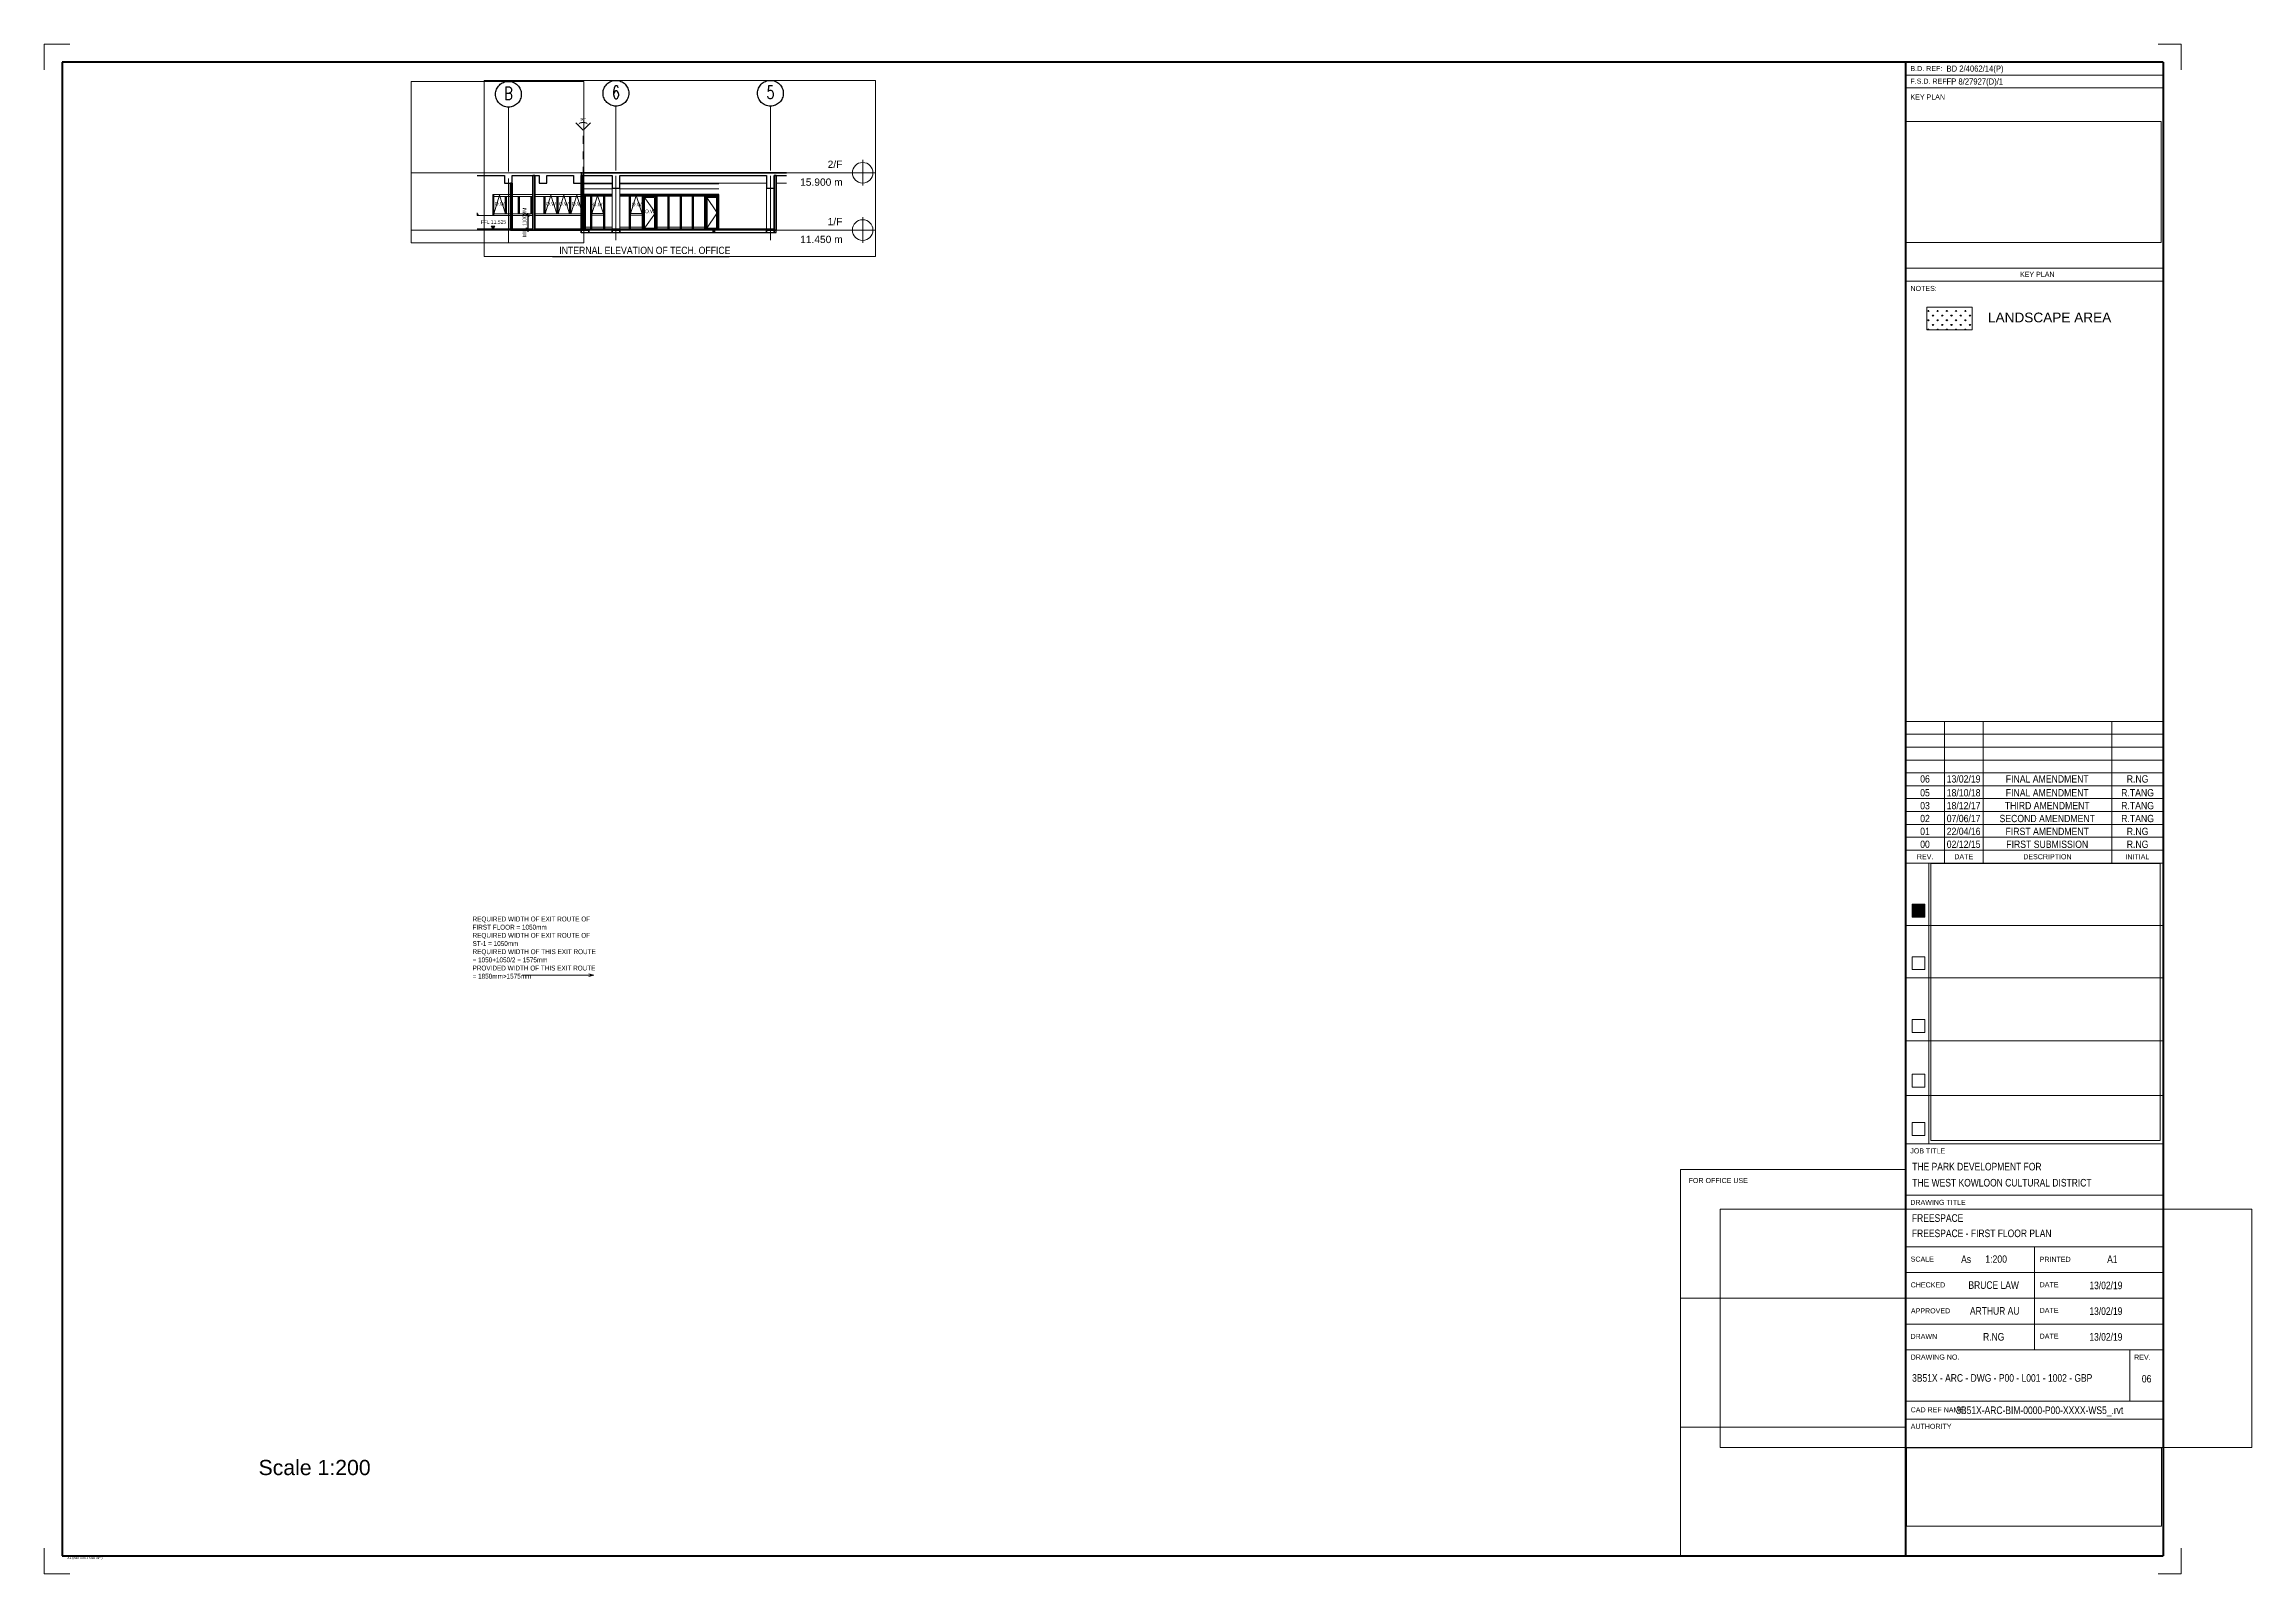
# Paper-space layout 'Layout1' of a CAD drawing. Header units: millimetres. Extents: x -216 to 641, y 545 to 1139.
# The model-space entities are those that its viewports show. They can reach past a viewport. Long polylines and large blocks are cut down to what shows.
import ezdxf

# ---------------------------------------------------------------- set-up
doc = ezdxf.new("R2010")
doc.units = ezdxf.units.MM
for name, pattern in [('Center', [40, 10, -5, 20, -5]), ('Dash', [6, 3, -3]), ('Grid Line__1_200_', [10.5, 6, -1.5, 1.5, -1.5]), ('Hidden', [7.14375, 4.7625, -2.38125])]:
    doc.linetypes.add(name, pattern=pattern)
for name, color, linetype, lineweight in [('A-ANNO-DIMS', 211, 'Continuous', 5), ('A-ANNO-NOTE', 131, 'Continuous', 25), ('A-DETL', 90, 'Continuous', 9), ('A-DETL-GENF', 92, 'Continuous', 20), ('A-DETL-HDLN', 90, 'Dash', 9), ('A-DETL-THIN', 151, 'Continuous', 9), ('A-FLOR', 192, 'Continuous', 9), ('A-FLOR-LEVL', 51, 'Continuous', 9), ('A-FLOR-PATT', 8, 'Continuous', 9), ('A-GENM', 13, 'Continuous', 20), ('A-GLAZ-CURT', 52, 'Continuous', 20), ('A-GLAZ-CURT-HDLN', 51, 'Hidden', 20), ('A-GLAZ-CWMG', 51, 'Continuous', 20), ('A-WALL', 113, 'Continuous', 20), ('A-WALL-PATT', 111, 'Continuous', 20), ('G-ANNO-TEXT', 231, 'Continuous', 5), ('G-ANNO-TTLB', 6, 'Continuous', 15), ('G-ANNO-TTLB-THIN', 151, 'Continuous', 15), ('G-ANNO-TTLB-WIDE', 214, 'Continuous', 60), ('S-BEAM', 12, 'Continuous', 20), ('S-COLS', 52, 'Continuous', 20), ('S-GRID', 1, 'Continuous', 5), ('S-GRID-IDEN', 1, 'Continuous', 25)]:
    doc.layers.add(name, color=color, linetype=linetype, lineweight=lineweight)
doc.layers.add('G-ANNO-NPLT', color=191, linetype='Continuous', plot=False)
doc.styles.add('Arial_2', font='arial.ttf', dxfattribs={"width": 0.7, "height": 295.05988})
doc.styles.add('Arial_5', font='arial.ttf', dxfattribs={"width": 0.8, "height": 1.967066})
doc.styles.add('Arial_6', font='arial.ttf', dxfattribs={"width": 0.8, "height": 2.950599})
doc.styles.add('Arial_7', font='arial.ttf', dxfattribs={"height": 0.983533})
doc.styles.add('Arial_8', font='arial.ttf', dxfattribs={"height": 5.901198})
doc.styles.add('RomanS', font='romans__.ttf', dxfattribs={"width": 0.7, "height": 1003.164557})
doc.styles.add('Swis721 BT_1', font='swiss.ttf', dxfattribs={"width": 0.89, "height": 283.821263})
doc.styles.add('Swis721 BT_10', font='swiss.ttf', dxfattribs={"width": 0.9, "height": 2.365177})
doc.styles.add('Swis721 BT_11', font='swiss.ttf', dxfattribs={"width": 0.75, "height": 1.892142})
doc.styles.add('Swis721 BT_12', font='swiss.ttf', dxfattribs={"height": 3.784284})
doc.styles.add('Swis721 BT_2', font='swiss.ttf', dxfattribs={"width": 0.85, "height": 567.642527})
doc.styles.add('Swis721 BT_3', font='swiss.ttf', dxfattribs={"height": 567.642527})
doc.styles.add('Swis721 BT_8', font='swiss.ttf', dxfattribs={"width": 0.95, "height": 0.946071})
doc.styles.add('Swis721 BT_9', font='swiss.ttf', dxfattribs={"width": 0.85, "height": 2.838213})
doc.dimstyles.new('Angular_-_1mm_Arial_4', dxfattribs={"dimscale": 304.8, "dimtxt": 1, "dimasz": 0.003281, "dimexe": 0.003281, "dimexo": 0.003281, "dimgap": 0.002461, "dimtad": 1, "dimdec": 4, "dimrnd": 0.0001, "dimzin": 0, "dimdsep": 46, "dimtxsty": 'Arial_7', "dimsah": 1, "dimcen": 0.09, "dimadec": 0, "dimazin": 0, "dimtfac": 1, "dimtdec": 4, "dimtix": 1, "dimtmove": 0, "dimatfit": 3, "dimfxl": 1, "dimtvp": 1, "dimtolj": 1, "dimtzin": 0, "dimarcsym": 2})
doc.dimstyles.new('Linear_-_1_5mm_Arial', dxfattribs={"dimscale": 304.8, "dimtxt": 300, "dimasz": 0.656168, "dimexe": 0.656168, "dimexo": 0.0625, "dimgap": 0.328084, "dimtad": 1, "dimdec": 0, "dimzin": 0, "dimdsep": 46, "dimtxsty": 'Arial_2', "dimblk1": 'OBLIQUE', "dimblk2": 'OBLIQUE', "dimsah": 1, "dimcen": 0.09, "dimadec": 0, "dimazin": 0, "dimtfac": 1, "dimtdec": 4, "dimtix": 1, "dimtmove": 0, "dimatfit": 3, "dimfxl": 0.656168, "dimfxlon": 1, "dimtvp": 1, "dimtolj": 1, "dimtzin": 0, "dimarcsym": 2})
picture_1 = doc.add_image_def('image1.jpg', size_in_pixel=(1170, 359))
picture_2 = doc.add_image_def('image2.jpg', size_in_pixel=(1061, 1282))
picture_3 = doc.add_image_def('image3.jpg', size_in_pixel=(1170, 554))

psp = doc.layouts.get("Layout1")

# ---------------------------------------------------------------- texts
at = {"layer": 'G-ANNO-TEXT', "color": 7}
for s, insert, char_height, width, attachment_point, line_spacing_factor, style in [('BD 2/4062/14(P)', (522.81892, 1130.34126), 2.3651772, 26.34, 1, 1.00667, 'Swis721 BT_10'), ('FP 8/27927(D)/1', (522.81892, 1125.33824), 2.3651772, 26.04, 1, 1.00667, 'Swis721 BT_10'), ('LANDSCAPE AREA', (538.92239, 1034.40597), 3.7842835, 55.1447632, 1, 1.00667, 'Swis721 BT_12'), ('06', (514.46528, 854.74288), 2.838213, 4.392, 2, 1.00667, 'Swis721 BT_9'), ('05', (514.46528, 849.37522), 2.838213, 4.392, 2, 1.00667, 'Swis721 BT_9'), ('13/02/19', (529.46528, 854.74288), 2.838213, 15.624, 2, 1.00667, 'Swis721 BT_9'), ('18/10/18', (529.46528, 849.37522), 2.838213, 15.624, 2, 1.00667, 'Swis721 BT_9'), ('FINAL AMENDMENT', (561.93971, 854.74288), 2.8382126, 37.548, 2, 1.00667, 'Swis721 BT_9'), ('FINAL AMENDMENT', (561.93971, 849.37522), 2.8382126, 37.548, 2, 1.00667, 'Swis721 BT_9'), ('R.TANG', (597.02728, 849.37522), 2.838213, 14.652, 2, 1.00667, 'Swis721 BT_9'), ('R.NG', (597.02728, 854.74288), 2.838213, 9.792, 2, 1.00667, 'Swis721 BT_9'), ('03', (514.46528, 844.37522), 2.838213, 4.392, 2, 1.00667, 'Swis721 BT_9'), ('18/12/17', (529.46528, 844.37522), 2.838213, 15.624, 2, 1.00667, 'Swis721 BT_9'), ('THIRD AMENDMENT', (561.93971, 844.37522), 2.8382126, 38.304, 2, 1.00667, 'Swis721 BT_9'), ('R.TANG', (597.02728, 844.37522), 2.838213, 14.652, 2, 1.00667, 'Swis721 BT_9'), ('02', (514.46528, 839.37522), 2.838213, 4.392, 2, 1.00667, 'Swis721 BT_9'), ('01', (514.46528, 834.37522), 2.838213, 4.392, 2, 1.00667, 'Swis721 BT_9'), ('07/06/17', (529.46528, 839.37522), 2.838213, 15.624, 2, 1.00667, 'Swis721 BT_9'), ('22/04/16', (529.46528, 834.37522), 2.838213, 15.624, 2, 1.00667, 'Swis721 BT_9'), ('SECOND AMENDMENT', (561.93971, 839.37522), 2.8382126, 43.488, 2, 1.00667, 'Swis721 BT_9'), ('FIRST AMENDMENT', (561.93971, 834.37522), 2.8382126, 37.476, 2, 1.00667, 'Swis721 BT_9'), ('R.TANG', (597.02728, 839.37522), 2.838213, 14.652, 2, 1.00667, 'Swis721 BT_9'), ('R.NG', (597.02728, 834.37522), 2.838213, 9.792, 2, 1.00667, 'Swis721 BT_9'), ('00', (514.46528, 829.37522), 2.838213, 4.392, 2, 1.00667, 'Swis721 BT_9'), ('02/12/15', (529.46528, 829.37522), 2.838213, 15.624, 2, 1.00667, 'Swis721 BT_9'), ('FIRST SUBMISSION', (561.93971, 829.37522), 2.8382126, 36.828, 2, 1.00667, 'Swis721 BT_9'), ('R.NG', (597.02728, 829.37522), 2.838213, 9.792, 2, 1.00667, 'Swis721 BT_9'), ('REQUIRED WIDTH OF EXIT ROUTE OF\\PFIRST FLOOR = 1050mm\\PREQUIRED WIDTH OF EXIT ROUTE OF\\PST-1 = 1050mm\\PREQUIRED WIDTH OF THIS EXIT ROUTE\\P= 1050+1050/2 = 1575mm\\PPROVIDED WIDTH OF THIS EXIT ROUTE\\P= 1850mm>1575mm', (-49.61529, 799.88168), 1.8921418, 43.824, 1, 1.00667, 'Swis721 BT_11'), ('06', (598.65444, 621.80506), 2.838213, 4.392, 1, 1.00667, 'Swis721 BT_9'), ('Scale 1:200', (-132.73884, 588.8892), 5.9011976, 51.912, 1, 0.938532, 'Arial_8')]:
    psp.add_mtext(s, dxfattribs=dict(at, insert=insert, char_height=char_height, width=width, attachment_point=attachment_point, line_spacing_factor=line_spacing_factor, style=style))
at = {"layer": 'G-ANNO-TTLB', "lineweight": 5, "line_spacing_factor": 0.938532, "style": 'Arial_6'}
for s, insert, char_height, width, attachment_point in [('THE PARK DEVELOPMENT FOR', (509.52898, 704.25296), 2.9505988, 59.184, 1), ('THE WEST KOWLOON CULTURAL DISTRICT', (509.52898, 698.00709), 2.9505988, 82.08, 1), ('FREESPACE', (509.38129, 684.28361), 2.950599, 23.544, 1), ('FREESPACE - FIRST FLOOR PLAN', (509.38129, 678.34611), 2.9505988, 63.936, 1), ('As indicated', (537.48612, 668.28291), 2.9505988, 21.168, 2), ('A1', (587.2175, 668.28291), 2.950599, 4.752, 2), ('BRUCE LAW', (541.14078, 658.24539), 2.950599, 23.112, 2), ('13/02/19', (584.7175, 658.12666), 2.950599, 15.12, 2), ('ARTHUR AU', (541.53425, 648.229), 2.950599, 22.68, 2), ('13/02/19', (584.7175, 648.12666), 2.950599, 15.12, 2), ('R.NG', (541.14078, 638.16022), 2.950599, 9.72, 2), ('13/02/19', (584.7175, 638.12666), 2.950599, 15.12, 2), ('3B51X - ARC - DWG - P00 - L001 - 1002 - GBP', (509.45254, 622.19218), 2.9505988, 82.512, 1), ('3B51X-ARC-BIM-0000-P00-XXXX-WS5_.rvt', (526.60897, 609.64738), 2.9505988, 76.464, 1)]:
    psp.add_mtext(s, dxfattribs=dict(at, insert=insert, char_height=char_height, width=width, attachment_point=attachment_point))

msp = doc.modelspace()

# ---------------------------------------------------------------- texts
at = {"layer": 'A-FLOR-LEVL', "lineweight": 5, "char_height": 567.642527, "attachment_point": 3, "line_spacing_factor": 1.00667, "style": 'Swis721 BT_3'}
for s, insert, width in [('2/F', (159726.50714, 16842.18284), 1360.6660762), ('15.900 m', (159748.42802, 15458.13886), 3923.6138175), ('1/F', (159726.50714, 12392.18284), 1360.6660762), ('11.450 m', (159748.42802, 11008.13886), 3923.6138175)]:
    msp.add_mtext(s, dxfattribs=dict(at, insert=insert, width=width))
at = {"layer": 'G-ANNO-TEXT', "color": 7, "attachment_point": 1, "line_spacing_factor": 1.00667}
for s, insert, char_height, width, style in [('O.W.', (170126.96026, 13635.51858), 283.821263, 932.4, 'Swis721 BT_1'), ('O.W.', (174114.46026, 13635.51858), 283.821263, 932.4, 'Swis721 BT_1'), ('O.W.', (175114.46027, 13635.51858), 283.821263, 932.4, 'Swis721 BT_1'), ('O.W.', (176114.46027, 13635.51858), 283.821263, 932.4, 'Swis721 BT_1'), ('O.W.', (140318.12195, 13580.50802), 283.821263, 932.4, 'Swis721 BT_1'), ('O.W.', (143356.21083, 13580.50802), 283.821263, 932.4, 'Swis721 BT_1'), ('O.W.', (144389.69985, 13043.1999), 283.821263, 932.4, 'Swis721 BT_1'), ('FFL 11.525', (169045.42354, 12216.84676), 283.821263, 2095.2, 'Swis721 BT_1'), ('INTERNAL ELEVATION OF TECH. OFFICE', (137736.13209, 10157.85852), 567.642527, 15393.6, 'Swis721 BT_2')]:
    msp.add_mtext(s, dxfattribs=dict(at, insert=insert, char_height=char_height, width=width, style=style))
at = {"layer": 'S-GRID-IDEN', "lineweight": 5, "char_height": 1003.164557, "attachment_point": 2, "line_spacing_factor": 0.964689, "style": 'RomanS'}
for s, insert, width in [('\\fRomanS|b0|i0|c134|p2|;\\W.7;6', (142138.46849, 22650.3874), 792), ('\\fRomanS|b0|i0|c134|p2|;\\W.7;5', (154138.46849, 22650.3874), 792), ('\\fRomanS|b0|i0|c134|p2|;\\W.7;B', (171201.05753, 22572.92092), 984)]:
    msp.add_mtext(s, dxfattribs=dict(at, insert=insert, width=width))

# ---------------------------------------------------------------- blocks, each defined once
blk = doc.blocks.new('WestKL-A0-L_GBP_0028 - B_W-11744261-FREESPACE - FIRST FLOOR PLAN')
at = {"layer": 'G-ANNO-TTLB', "lineweight": 5}
blk.add_hatch(color=256, dxfattribs=at).paths.add_polyline_path([(509.46, 804.64), (514.46, 804.64), (514.46, 799.64), (509.46, 799.64)], flags=0)
at = {"layer": 'G-ANNO-TTLB'}
for p, q in [((507, 875.66), (607, 875.66)), ((522, 875.66), (522, 820.66)), ((537, 875.66), (537, 820.66)), ((587, 875.66), (587, 820.66)), ((507, 870.66), (607, 870.66)), ((507, 865.66), (607, 865.66)), ((507, 860.66), (607, 860.66)), ((507, 855.66), (607, 855.66)), ((507, 850.66), (607, 850.66)), ((507, 845.66), (607, 845.66)), ((507, 840.66), (607, 840.66)), ((507, 835.66), (607, 835.66)), ((507, 830.66), (607, 830.66)), ((507, 825.66), (607, 825.66)), ((507, 820.66), (607, 820.66)), ((509.46, 804.64), (509.46, 799.64)), ((514.46, 804.64), (509.46, 804.64)), ((509.46, 799.64), (514.46, 799.64)), ((514.46, 799.64), (514.46, 804.64)), ((507, 796.44), (607, 796.44)), ((507, 776.09), (607, 776.09)), ((507, 751.65), (607, 751.65)), ((507, 730.45), (607, 730.45)), ((507, 711.65), (607, 711.65)), ((419.46, 701.65), (507, 701.65)), ((419.46, 551.65), (419.46, 701.65)), ((507, 691.65), (607, 691.65)), ((507, 671.65), (607, 671.65)), ((507, 661.65), (607, 661.65)), ((419.46, 651.65), (507, 651.65)), ((419.46, 601.65), (507, 601.65))]:
    blk.add_line(p, q, dxfattribs=at)
at = {"layer": 'G-ANNO-TTLB-THIN'}
for p, q in [((-216, 1138.65), (-205.99, 1138.65)), ((-216, 1138.65), (-216, 1128.65)), ((605, 1138.65), (614, 1138.65)), ((614, 1128.65), (614, 1138.65)), ((507, 1126.64), (607, 1126.64)), ((507, 1121.64), (607, 1121.64)), ((507, 1051.64), (607, 1051.64)), ((507, 1046.64), (607, 1046.64)), ((516, 711.65), (516, 820.66)), ((509.46, 799.64), (509.46, 804.64)), ((509.46, 804.64), (514.46, 804.64)), ((514.46, 799.64), (509.46, 799.64)), ((514.46, 804.64), (514.46, 799.64)), ((509.46, 779.29), (509.46, 784.29)), ((509.46, 784.29), (514.46, 784.29)), ((514.46, 784.29), (514.46, 779.29)), ((514.46, 779.29), (509.46, 779.29)), ((509.46, 754.85), (509.46, 759.85)), ((509.46, 759.85), (514.46, 759.85)), ((514.46, 754.85), (509.46, 754.85)), ((514.46, 759.85), (514.46, 754.85)), ((509.46, 733.65), (509.46, 738.65)), ((509.46, 738.65), (514.46, 738.65)), ((514.46, 738.65), (514.46, 733.65)), ((514.46, 733.65), (509.46, 733.65)), ((509.46, 714.85), (509.46, 719.85)), ((509.46, 719.85), (514.46, 719.85)), ((514.46, 714.85), (509.46, 714.85)), ((514.46, 719.85), (514.46, 714.85)), ((557, 631.65), (557, 671.65)), ((507, 651.65), (607, 651.65)), ((507, 641.65), (607, 641.65)), ((507, 631.65), (607, 631.65)), ((594, 611.65), (594, 631.65)), ((507, 611.65), (607, 611.65)), ((507, 604.65), (607, 604.65)), ((-215.99, 554.65), (-215.99, 544.65)), ((614, 544.65), (614, 554.65)), ((-215.99, 544.65), (-205.99, 544.65)), ((605, 544.65), (614, 544.65))]:
    blk.add_line(p, q, dxfattribs=at)
at = {"layer": 'G-ANNO-TTLB-WIDE'}
for p, q in [((-209, 1131.65), (-209, 551.65)), ((607, 1131.65), (-209, 1131.65)), ((507, 551.65), (507, 1131.65)), ((607, 1131.65), (607, 551.65)), ((-209, 551.65), (607, 551.65))]:
    blk.add_line(p, q, dxfattribs=at)
at = {"layer": 'G-ANNO-TTLB', "lineweight": 5}
for s, insert, char_height, width, attachment_point, line_spacing_factor, style in [('B.D. REF:', (508.82, 1130.17), 1.967, 11.664, 1, 0.938532, 'Arial_5'), ('F.S.D. REF:', (508.82, 1125.27), 1.9671, 13.968, 1, 0.938532, 'Arial_5'), ('KEY PLAN', (508.82, 1119.12), 1.967, 12.672, 1, 0.938532, 'Arial_5'), ('KEY PLAN', (551.36, 1050.26), 1.967, 12.672, 1, 0.938532, 'Arial_5'), ('NOTES:', (508.83, 1044.78), 1.967, 9.648, 1, 0.938532, 'Arial_5'), ('REV.', (514.53, 824.1), 1.967, 6.048, 2, 0.938532, 'Arial_5'), ('DATE', (529.51, 824.1), 1.967, 6.912, 2, 0.938532, 'Arial_5'), ('DESCRIPTION', (562.01, 824.1), 1.9671, 17.712, 2, 0.938532, 'Arial_5'), ('INITIAL', (596.94, 824.1), 1.967, 8.784, 2, 0.938532, 'Arial_5'), ('JOB TITLE', (508.75, 709.87), 1.967, 12.816, 1, 0.938532, 'Arial_5'), ('FOR OFFICE USE', (422.66, 698.36), 1.9671, 21.744, 1, 0.938532, 'Arial_5'), ('DRAWING TITLE', (508.75, 689.87), 1.9671, 20.304, 1, 0.938532, 'Arial_5'), ('SCALE', (508.91, 667.84), 1.967, 8.496, 1, 0.938532, 'Arial_5'), ('PRINTED', (558.99, 667.76), 1.967, 11.376, 1, 0.938532, 'Arial_5'), ('CHECKED', (508.91, 657.84), 1.967, 12.672, 1, 0.938532, 'Arial_5'), ('DATE', (558.99, 657.92), 1.967, 6.912, 1, 0.938532, 'Arial_5'), ('APPROVED', (508.99, 647.76), 1.967, 14.4, 1, 0.938532, 'Arial_5'), ('DATE', (558.99, 647.92), 1.967, 6.912, 1, 0.938532, 'Arial_5'), ('DRAWN', (508.83, 637.84), 1.967, 9.792, 1, 0.938532, 'Arial_5'), ('DATE', (558.99, 637.92), 1.967, 6.912, 1, 0.938532, 'Arial_5'), ('DRAWING NO.', (508.91, 629.8), 1.9671, 17.856, 1, 0.938532, 'Arial_5'), ('REV.', (595.69, 629.76), 1.967, 6.048, 1, 0.938532, 'Arial_5'), ('CAD REF NAME:', (508.91, 609.33), 1.9671, 20.304, 1, 0.938532, 'Arial_5'), ('AUTHORITY', (508.91, 602.9), 1.967, 14.976, 1, 0.938532, 'Arial_5'), ('A1 (840 mm x 594 mm)', (-206.99, 551.32), 0.9461, 15.708, 1, 1.00667, 'Swis721 BT_8')]:
    blk.add_mtext(s, dxfattribs=dict(at, insert=insert, char_height=char_height, width=width, attachment_point=attachment_point, line_spacing_factor=line_spacing_factor, style=style))
at = {"layer": 'G-ANNO-TTLB'}
image = blk.add_image(picture_3, insert=(507.21, 1061.69), size_in_units=(99, 46.88), dxfattribs=at)
image.dxf.flags = 7
image = blk.add_image(picture_2, insert=(516.75, 712.91), size_in_units=(89, 107.54), dxfattribs=at)
image.dxf.flags = 7
image = blk.add_image(picture_1, insert=(507.3, 563.17), size_in_units=(99, 30.38), dxfattribs=at)
image.dxf.flags = 7
blk = doc.blocks.new('DIMBLOCK173-FREESPACE - FIRST FLOOR PLAN')
at = {"layer": 'A-ANNO-DIMS', "color": 0, "lineweight": -2, "transparency": 16777216}
for p, q in [((-9.5, 1108.04), (-8.08, 1106.62)), ((-3.85, 1108.04), (-5.27, 1106.62))]:
    blk.add_line(p, q, dxfattribs=at)
blk.add_arc((-6.67, 1105.21), 2.99, 64.23711, 115.76289, dxfattribs=at)
at = {"layer": 'A-ANNO-DIMS', "color": 0, "transparency": 16777216}
for points in [[(-7.88, 1107.77), (-8.07, 1108.05), (-8.79, 1107.33)], [(-5.28, 1108.05), (-5.47, 1107.77), (-4.56, 1107.33)]]:
    blk.add_solid(points, dxfattribs=at)
at = {"layer": 'Defpoints', "color": 0, "transparency": 16777216}
for p in [(-10.2, 1108.74), (-5.9, 1108.11), (-3.14, 1108.74), (-6.67, 1105.21)]:
    blk.add_point(p, dxfattribs=at)
at = {"layer": 'A-ANNO-DIMS', "color": 0, "transparency": 16777216, "insert": (-6.67, 1109.46), "char_height": 0.984, "width": 2.4738, "attachment_point": 5, "style": 'Arial_7'}
blk.add_mtext('\\A1;90°', dxfattribs=at)
blk = doc.blocks.new('System Panel - _DLN__12_12mm laminated clear glass-18442147-Section 44')
at = {"layer": 'A-GLAZ-CURT'}
for p, q in [((37884.29, 14075), (37794.29, 14075)), ((37794.29, 14075), (37794.29, 14060)), ((37884.29, 12665), (37884.29, 14075)), ((37794.29, 12710), (37794.29, 12665)), ((37794.29, 12665), (37794.29, 11525)), ((37884.29, 11525), (37884.29, 12665))]:
    blk.add_line(p, q, dxfattribs=at)
blk = doc.blocks.new('Rectangular Mullion - DLN_FRAME 2-18442152-Section 44')
at = {"layer": 'A-GLAZ-CWMG'}
for p, q in [((47314.29, 14175), (47314.29, 14225)), ((48239.29, 14225), (48239.29, 14175)), ((47314.29, 14160), (47314.29, 14175)), ((47314.29, 14175), (48239.29, 14175)), ((48239.29, 14175), (48239.29, 14160)), ((47314.29, 14140), (47314.29, 14160)), ((47314.29, 14160), (48239.29, 14160)), ((48239.29, 14160), (48239.29, 14140)), ((47314.29, 14125), (47314.29, 14140)), ((48239.29, 14140), (47314.29, 14140)), ((48239.29, 14140), (48239.29, 14125)), ((47314.29, 14095), (47314.29, 14125)), ((47314.29, 14125), (48239.29, 14125)), ((48239.29, 14125), (48239.29, 14095))]:
    blk.add_line(p, q, dxfattribs=at)
blk = doc.blocks.new('Rectangular Mullion - DLN_FRAME-18393997-Section 44')
at = {"layer": 'A-GLAZ-CWMG'}
for p, q in [((48264.29, 12665), (48264.29, 11525)), ((48279.29, 11525), (48279.29, 12665)), ((48299.29, 12665), (48299.29, 11525)), ((48314.29, 12665), (48314.29, 11525))]:
    blk.add_line(p, q, dxfattribs=at)
blk = doc.blocks.new('System Panel - _DLN__12_12mm laminated clear glass-18442162-Section 44')
at = {"layer": 'A-GLAZ-CURT'}
for p, q in [((41464.29, 12597.5), (41464.29, 11675)), ((42364.29, 11675), (42364.29, 12597.5))]:
    blk.add_line(p, q, dxfattribs=at)
blk = doc.blocks.new('Curtain Wall Door 1 - Curtain Wall Door 1-18442149-Section 44')
at = {"layer": 'A-GLAZ-CURT'}
for p, q in [((43459.29, 14095), (42444.29, 14095)), ((42444.29, 11525), (42444.29, 14095)), ((43459.29, 11525), (43459.29, 14095)), ((42494.29, 14045), (42494.29, 11525)), ((42494.29, 14045), (43409.29, 14045)), ((43409.29, 14045), (43409.29, 11525)), ((42564.29, 11600), (42564.29, 13975)), ((42564.29, 13975), (43339.29, 13975)), ((43339.29, 13975), (43339.29, 11600)), ((43339.29, 11600), (42564.29, 11600))]:
    blk.add_line(p, q, dxfattribs=at)
at = {"layer": 'A-GLAZ-CURT-HDLN'}
for p, q in [((42494.29, 14045), (43409.29, 12800)), ((43409.29, 12800), (42494.29, 11525))]:
    blk.add_line(p, q, dxfattribs=at)
blk = doc.blocks.new('System Panel - _DLN__12_12mm laminated clear glass-18442151-Section 44')
at = {"layer": 'A-GLAZ-CURT'}
for p, q in [((44383.04, 14075), (43539.29, 14075)), ((43539.29, 14075), (43539.29, 12665)), ((44383.04, 12665), (44383.04, 14075)), ((43539.29, 12665), (43539.29, 11675)), ((44383.04, 11675), (44383.04, 12665))]:
    blk.add_line(p, q, dxfattribs=at)
blk = doc.blocks.new('Rectangular Mullion - DLN_FRAME 2-18442139-Section 44')
at = {"layer": 'A-GLAZ-CWMG'}
for p, q in [((41364.29, 14225), (41364.29, 14175)), ((40639.29, 14175), (41364.29, 14175)), ((41364.29, 14175), (41364.29, 14160)), ((40639.29, 14160), (41364.29, 14160)), ((41364.29, 14160), (41364.29, 14140)), ((41364.29, 14140), (40639.29, 14140)), ((41364.29, 14140), (41364.29, 14125)), ((40639.29, 14125), (41364.29, 14125)), ((41364.29, 14125), (41364.29, 14075))]:
    blk.add_line(p, q, dxfattribs=at)
blk = doc.blocks.new('Rectangular Mullion - DLN_FRAME 2-V311-Section 44')
at = {"layer": 'A-GLAZ-CWMG'}
for p, q in [((41464.29, 14175), (41464.29, 14225)), ((42364.29, 14225), (42364.29, 14175)), ((41464.29, 14160), (41464.29, 14175)), ((41464.29, 14175), (42364.29, 14175)), ((42364.29, 14175), (42364.29, 14160)), ((41464.29, 14140), (41464.29, 14160)), ((41464.29, 14160), (42364.29, 14160)), ((42364.29, 14160), (42364.29, 14140)), ((41464.29, 14125), (41464.29, 14140)), ((42364.29, 14140), (41464.29, 14140)), ((42364.29, 14140), (42364.29, 14125)), ((41464.29, 14075), (41464.29, 14125)), ((41464.29, 14125), (42364.29, 14125)), ((42364.29, 14125), (42364.29, 14075))]:
    blk.add_line(p, q, dxfattribs=at)
blk = doc.blocks.new('Rectangular Mullion - DLN_FRAME 2-18442148-Section 44')
at = {"layer": 'A-GLAZ-CWMG'}
for p, q in [((42464.29, 14175), (42464.29, 14225)), ((43439.29, 14225), (43439.29, 14175)), ((42464.29, 14160), (42464.29, 14175)), ((42464.29, 14175), (43439.29, 14175)), ((43439.29, 14175), (43439.29, 14160)), ((42464.29, 14140), (42464.29, 14160)), ((42464.29, 14160), (43439.29, 14160)), ((43439.29, 14160), (43439.29, 14140)), ((42464.29, 14125), (42464.29, 14140)), ((43439.29, 14140), (42464.29, 14140)), ((43439.29, 14140), (43439.29, 14125)), ((42464.29, 14095), (42464.29, 14125)), ((42464.29, 14125), (43439.29, 14125)), ((43439.29, 14125), (43439.29, 14095))]:
    blk.add_line(p, q, dxfattribs=at)
blk = doc.blocks.new('Rectangular Mullion - DLN_FRAME 2-18442150-Section 44')
at = {"layer": 'A-GLAZ-CWMG'}
for p, q in [((43539.29, 14175), (43539.29, 14225)), ((44383.04, 14225), (44383.04, 14175)), ((43539.29, 14160), (43539.29, 14175)), ((43539.29, 14175), (44383.04, 14175)), ((44383.04, 14175), (44383.04, 14160)), ((43539.29, 14140), (43539.29, 14160)), ((43539.29, 14160), (44383.04, 14160)), ((44383.04, 14160), (44383.04, 14140)), ((43539.29, 14125), (43539.29, 14140)), ((44383.04, 14140), (43539.29, 14140)), ((44383.04, 14140), (44383.04, 14125)), ((43539.29, 14075), (43539.29, 14125)), ((43539.29, 14125), (44383.04, 14125)), ((44383.04, 14125), (44383.04, 14075))]:
    blk.add_line(p, q, dxfattribs=at)
blk = doc.blocks.new('Rectangular Mullion - DLN_150 x 150mm _WD_-STUR_ OPENING-18440278-Section 44')
at = {"layer": 'A-GLAZ-CWMG'}
for p, q in [((43539.29, 11525), (43539.29, 11675)), ((44383.04, 11675), (43539.29, 11675)), ((44383.04, 11675), (44383.04, 11525))]:
    blk.add_line(p, q, dxfattribs=at)
blk = doc.blocks.new('Rectangular Mullion - DLN_FRAME-15967582-Section 44')
at = {"layer": 'A-GLAZ-CWMG'}
for p, q in [((42389.29, 12665), (42389.29, 11525)), ((42404.29, 11525), (42404.29, 12665)), ((42424.29, 12665), (42424.29, 11525)), ((42439.29, 12665), (42439.29, 11525))]:
    blk.add_line(p, q, dxfattribs=at)
blk = doc.blocks.new('Rectangular Mullion - DLN_FRAME-15967581-Section 44')
at = {"layer": 'A-GLAZ-CWMG'}
for p, q in [((43464.29, 12665), (43464.29, 11525)), ((43479.29, 11525), (43479.29, 12665)), ((43499.29, 12665), (43499.29, 11525)), ((43514.29, 12665), (43514.29, 11525))]:
    blk.add_line(p, q, dxfattribs=at)
blk = doc.blocks.new('System Panel - _DLN__12_12mm laminated clear glass-18442143-Section 44')
at = {"layer": 'A-GLAZ-CURT'}
for p, q in [((41364.29, 14075), (40639.29, 14075)), ((41364.29, 12665), (41364.29, 14075)), ((41364.29, 11675), (41364.29, 12665))]:
    blk.add_line(p, q, dxfattribs=at)
blk = doc.blocks.new('System Panel - _DLN__12_12mm laminated clear glass-V312-Section 44')
at = {"layer": 'A-GLAZ-CURT'}
for p, q in [((40039.29, 14075), (39464.29, 14075)), ((39464.29, 14075), (39464.29, 12665)), ((39464.29, 12665), (39464.29, 11675))]:
    blk.add_line(p, q, dxfattribs=at)
blk = doc.blocks.new('Rectangular Mullion - DLN_FRAME 2-18442144-Section 44')
at = {"layer": 'A-GLAZ-CWMG'}
for p, q in [((37984.29, 14175), (37984.29, 14225)), ((38364.29, 14225), (38364.29, 14175)), ((37984.29, 14160), (37984.29, 14175)), ((37984.29, 14175), (38364.29, 14175)), ((38364.29, 14175), (38364.29, 14160)), ((37984.29, 14140), (37984.29, 14160)), ((37984.29, 14160), (38364.29, 14160)), ((38364.29, 14160), (38364.29, 14140)), ((37984.29, 14125), (37984.29, 14140)), ((38364.29, 14140), (37984.29, 14140)), ((38364.29, 14140), (38364.29, 14125)), ((37984.29, 14075), (37984.29, 14125)), ((37984.29, 14125), (38364.29, 14125)), ((38364.29, 14125), (38364.29, 14075))]:
    blk.add_line(p, q, dxfattribs=at)
blk = doc.blocks.new('Rectangular Mullion - DLN_FRAME 2-V313-Section 44')
at = {"layer": 'A-GLAZ-CWMG'}
for p, q in [((39464.29, 14175), (39464.29, 14225)), ((39464.29, 14160), (39464.29, 14175)), ((39464.29, 14175), (40039.29, 14175)), ((39464.29, 14140), (39464.29, 14160)), ((39464.29, 14160), (40039.29, 14160)), ((39464.29, 14125), (39464.29, 14140)), ((40039.29, 14140), (39464.29, 14140)), ((39464.29, 14075), (39464.29, 14125)), ((39464.29, 14125), (40039.29, 14125))]:
    blk.add_line(p, q, dxfattribs=at)
blk = doc.blocks.new('Rectangular Mullion - DLN_150 x 150mm _WD_-STUR_ OPENING-18440271-Section 44')
at = {"layer": 'A-GLAZ-CWMG'}
for p, q in [((38464.29, 11525), (38464.29, 11675)), ((39364.29, 11675), (38464.29, 11675)), ((39364.29, 11675), (39364.29, 11525))]:
    blk.add_line(p, q, dxfattribs=at)
blk = doc.blocks.new('Rectangular Mullion - DLN_150 x 150mm _WD_-STUR_ OPENING-V314-Section 44')
at = {"layer": 'A-GLAZ-CWMG'}
for p in [(39464.29, 11525), (40039.29, 11675)]:
    blk.add_line(p, (39464.29, 11675), dxfattribs=at)
blk = doc.blocks.new('Rectangular Mullion - DLN_150 x 150mm _WD_-STUR_ OPENING-V315-Section 44')
at = {"layer": 'A-GLAZ-CWMG'}
for q in [(40639.29, 11675), (41364.29, 11525)]:
    blk.add_line((41364.29, 11675), q, dxfattribs=at)
blk = doc.blocks.new('Rectangular Mullion - DLN_150 x 150mm _WD_-STUR_ OPENING-18440640-Section 44')
at = {"layer": 'A-GLAZ-CWMG', "lineweight": 30}
for p, q in [((37639.29, 14210), (37639.29, 14060)), ((37789.29, 14210), (37639.29, 14210)), ((37789.29, 14060), (37789.29, 14210)), ((37639.29, 14060), (37789.29, 14060))]:
    blk.add_line(p, q, dxfattribs=at)
blk = doc.blocks.new('Rectangular Mullion - DLN_135 x 150mm _WD_-STUR_ OPENING-18440606-Section 44')
at = {"layer": 'A-GLAZ-CWMG', "lineweight": 30}
for p, q in [((37639.29, 12710), (37639.29, 12575)), ((37789.29, 12710), (37639.29, 12710)), ((37789.29, 12575), (37789.29, 12710)), ((37639.29, 12575), (37789.29, 12575))]:
    blk.add_line(p, q, dxfattribs=at)
blk = doc.blocks.new('Rectangular Mullion - DLN_FRAME-18440576-Section 44')
at = {"layer": 'A-GLAZ-CWMG'}
blk.add_line((37684.29, 14060), (37684.29, 12710), dxfattribs=at)
at = {"layer": 'A-GLAZ-CWMG', "lineweight": 30}
for p, q in [((37714.29, 14060), (37699.29, 14060)), ((37699.29, 14060), (37699.29, 12710)), ((37714.29, 12710), (37714.29, 14060)), ((37814.29, 14060), (37741.29, 14060)), ((37741.29, 14060), (37741.29, 12710)), ((37814.29, 12710), (37814.29, 14060)), ((37699.29, 12710), (37714.29, 12710)), ((37741.29, 12710), (37814.29, 12710))]:
    blk.add_line(p, q, dxfattribs=at)
blk = doc.blocks.new('Curtain Wall Door 1 - Curtain Wall Door 1-18442153-Section 44')
at = {"layer": 'A-GLAZ-CURT'}
for p, q in [((48259.29, 14095), (47294.29, 14095)), ((47294.29, 11525), (47294.29, 14095)), ((48259.29, 11525), (48259.29, 14095)), ((47344.29, 14045), (47344.29, 11525)), ((47344.29, 14045), (48209.29, 14045)), ((48209.29, 14045), (48209.29, 11525)), ((47414.29, 11600), (47414.29, 13975)), ((47414.29, 13975), (48139.29, 13975)), ((48139.29, 13975), (48139.29, 11600)), ((48139.29, 11600), (47414.29, 11600))]:
    blk.add_line(p, q, dxfattribs=at)
at = {"layer": 'A-GLAZ-CURT-HDLN'}
for p, q in [((47344.29, 14045), (48209.29, 12800)), ((48209.29, 12800), (47344.29, 11525))]:
    blk.add_line(p, q, dxfattribs=at)
blk = doc.blocks.new('System Panel - _DLN__12_12mm laminated clear glass-18442163-Section 44')
at = {"layer": 'A-GLAZ-CURT'}
for p, q in [((39364.29, 14075), (38464.29, 14075)), ((38464.29, 14075), (38464.29, 12732.5)), ((39364.29, 12732.5), (39364.29, 14075))]:
    blk.add_line(p, q, dxfattribs=at)
blk = doc.blocks.new('Rectangular Mullion - DLN_FRAME-16088856-Section 44')
at = {"layer": 'A-GLAZ-CWMG'}
for p, q in [((48239.29, 14225), (48239.29, 14175)), ((48264.29, 14225), (48279.29, 14225)), ((48264.29, 14225), (48264.29, 12665)), ((48279.29, 14225), (48299.29, 14225)), ((48279.29, 12665), (48279.29, 14225)), ((48299.29, 14225), (48314.29, 14225)), ((48299.29, 14225), (48299.29, 12665)), ((48314.29, 14225), (48314.29, 12665)), ((48239.29, 14125), (48239.29, 14095))]:
    blk.add_line(p, q, dxfattribs=at)
blk = doc.blocks.new('Rectangular Mullion - DLN_FRAME-16088757-Section 44')
at = {"layer": 'A-GLAZ-CWMG'}
for p, q in [((38364.29, 14225), (38364.29, 14175)), ((38389.29, 14225), (38404.29, 14225)), ((38389.29, 14225), (38389.29, 12665)), ((38404.29, 14225), (38424.29, 14225)), ((38404.29, 12665), (38404.29, 14225)), ((38424.29, 14225), (38439.29, 14225)), ((38424.29, 14225), (38424.29, 12665)), ((38439.29, 14225), (38439.29, 12665)), ((38464.29, 14225), (38464.29, 14175)), ((38364.29, 14125), (38364.29, 14075)), ((38464.29, 14125), (38464.29, 14075))]:
    blk.add_line(p, q, dxfattribs=at)
blk = doc.blocks.new('Rectangular Mullion - DLN_FRAME-V316-Section 44')
at = {"layer": 'A-GLAZ-CWMG'}
for p, q in [((42364.29, 14225), (42364.29, 14175)), ((42389.29, 14225), (42404.29, 14225)), ((42389.29, 14225), (42389.29, 12665)), ((42404.29, 14225), (42424.29, 14225)), ((42404.29, 12665), (42404.29, 14225)), ((42424.29, 14225), (42439.29, 14225)), ((42424.29, 14225), (42424.29, 12665)), ((42439.29, 14225), (42439.29, 12665)), ((42464.29, 14225), (42464.29, 14175)), ((42364.29, 14125), (42364.29, 14075)), ((42464.29, 14125), (42464.29, 14095))]:
    blk.add_line(p, q, dxfattribs=at)
blk = doc.blocks.new('Rectangular Mullion - DLN_FRAME-16088758-Section 44')
at = {"layer": 'A-GLAZ-CWMG'}
for p, q in [((43439.29, 14225), (43439.29, 14175)), ((43464.29, 14225), (43479.29, 14225)), ((43464.29, 14225), (43464.29, 12665)), ((43479.29, 14225), (43499.29, 14225)), ((43479.29, 12665), (43479.29, 14225)), ((43499.29, 14225), (43514.29, 14225)), ((43499.29, 14225), (43499.29, 12665)), ((43514.29, 14225), (43514.29, 12665)), ((43539.29, 14225), (43539.29, 14175)), ((43439.29, 14125), (43439.29, 14095)), ((43539.29, 14125), (43539.29, 14075))]:
    blk.add_line(p, q, dxfattribs=at)
blk = doc.blocks.new('Rectangular Mullion - DLN_FRAME-V317-Section 44')
at = {"layer": 'A-GLAZ-CWMG'}
for p, q in [((44383.04, 14225), (44383.04, 14175)), ((44408.04, 14225), (44423.04, 14225)), ((44408.04, 14225), (44408.04, 12665)), ((44423.04, 14225), (44443.04, 14225)), ((44423.04, 12665), (44423.04, 14225)), ((44443.04, 14225), (44458.04, 14225)), ((44443.04, 14225), (44443.04, 12665)), ((44458.04, 14225), (44458.04, 12665)), ((44483.04, 14225), (44483.04, 14175)), ((44383.04, 14125), (44383.04, 14075)), ((44483.04, 14125), (44483.04, 14075))]:
    blk.add_line(p, q, dxfattribs=at)
blk = doc.blocks.new('Rectangular Mullion - DLN_FRAME-V318-Section 44')
at = {"layer": 'A-GLAZ-CWMG'}
for p, q in [((47214.29, 14225), (47214.29, 14175)), ((47239.29, 14225), (47254.29, 14225)), ((47239.29, 14225), (47239.29, 12665)), ((47254.29, 14225), (47274.29, 14225)), ((47254.29, 12665), (47254.29, 14225)), ((47274.29, 14225), (47289.29, 14225)), ((47274.29, 14225), (47274.29, 12665)), ((47289.29, 14225), (47289.29, 12665)), ((47314.29, 14225), (47314.29, 14175)), ((47214.29, 14125), (47214.29, 14075)), ((47314.29, 14125), (47314.29, 14095))]:
    blk.add_line(p, q, dxfattribs=at)
blk = doc.blocks.new('Rectangular Mullion - DLN_135 x 150mm _WD_-STUR_ OPENING-18442161-Section 44')
at = {"layer": 'A-GLAZ-CWMG'}
for p, q in [((41464.29, 12597.5), (41464.29, 12732.5)), ((42364.29, 12732.5), (41464.29, 12732.5)), ((42364.29, 12732.5), (42364.29, 12597.5)), ((41464.29, 12597.5), (42364.29, 12597.5))]:
    blk.add_line(p, q, dxfattribs=at)
blk = doc.blocks.new('Structural Framing 2 - Structural Framing 2-14365667-Section 44')
at = {"layer": 'S-BEAM', "lineweight": 35}
for p, q in [((37639.29, 11450), (37639.29, 11246.21)), ((38246.11, 11450), (37639.29, 11450)), ((38246.11, 11246.21), (38246.11, 11450)), ((40039.29, 11450), (40039.29, 11246.21)), ((40639.29, 11450), (40039.29, 11450)), ((40639.29, 11246.21), (40639.29, 11450)), ((52039.29, 11450), (52039.29, 11246.21)), ((52639.29, 11450), (52039.29, 11450)), ((52639.29, 11246.21), (52639.29, 11450))]:
    blk.add_line(p, q, dxfattribs=at)
blk = doc.blocks.new('System Panel - _DLN__12_12mm laminated clear glass-18442145-Section 44')
at = {"layer": 'A-GLAZ-CURT'}
for p, q in [((38364.29, 14075), (37984.29, 14075)), ((37984.29, 14075), (37984.29, 12665)), ((38364.29, 12665), (38364.29, 14075)), ((37984.29, 12665), (37984.29, 11675)), ((38364.29, 11675), (38364.29, 12665))]:
    blk.add_line(p, q, dxfattribs=at)
blk = doc.blocks.new('Rectangular Mullion - DLN_FRAME 2-18442146-Section 44')
at = {"layer": 'A-GLAZ-CWMG'}
for p, q in [((37794.29, 14175), (37794.29, 14225)), ((37884.29, 14225), (37884.29, 14175)), ((37794.29, 14160), (37794.29, 14175)), ((37794.29, 14175), (37884.29, 14175)), ((37884.29, 14175), (37884.29, 14160)), ((37794.29, 14140), (37794.29, 14160)), ((37794.29, 14160), (37884.29, 14160)), ((37884.29, 14160), (37884.29, 14140)), ((37794.29, 14125), (37794.29, 14140)), ((37884.29, 14140), (37794.29, 14140)), ((37884.29, 14140), (37884.29, 14125)), ((37794.29, 14075), (37794.29, 14125)), ((37794.29, 14125), (37884.29, 14125)), ((37884.29, 14125), (37884.29, 14075))]:
    blk.add_line(p, q, dxfattribs=at)
blk = doc.blocks.new('Rectangular Mullion - DLN_150 x 150mm _WD_-STUR_ OPENING-18440291-Section 44')
at = {"layer": 'A-GLAZ-CWMG'}
for p, q in [((37984.29, 11525), (37984.29, 11675)), ((38364.29, 11675), (37984.29, 11675)), ((38364.29, 11675), (38364.29, 11525))]:
    blk.add_line(p, q, dxfattribs=at)
blk = doc.blocks.new('System Panel - _DLN__12_12mm laminated clear glass-18442162-Section 45')
at = {"layer": 'A-GLAZ-CURT', "lineweight": 30}
for p, q in [((45619.99, 12597.5), (45619.99, 11675)), ((45644.99, 12597.5), (45619.99, 12597.5)), ((45644.99, 11675), (45644.99, 12597.5)), ((45619.99, 11675), (45644.99, 11675))]:
    blk.add_line(p, q, dxfattribs=at)
blk = doc.blocks.new('Rectangular Mullion - DLN_FRAME 2-18442139-Section 45')
at = {"layer": 'A-GLAZ-CWMG', "lineweight": 30}
for p, q in [((45662.49, 14225), (45632.49, 14225)), ((45632.49, 14225), (45632.49, 14155)), ((45662.49, 14175), (45662.49, 14225)), ((45605.49, 14175), (45532.49, 14175)), ((45532.49, 14175), (45532.49, 14160)), ((45605.49, 14155), (45605.49, 14175)), ((45647.49, 14125), (45647.49, 14175)), ((45647.49, 14175), (45662.49, 14175)), ((45532.49, 14160), (45552.49, 14160)), ((45552.49, 14160), (45552.49, 14140)), ((45632.49, 14155), (45605.49, 14155)), ((45532.49, 14140), (45532.49, 14125)), ((45552.49, 14140), (45532.49, 14140)), ((45605.49, 14125), (45605.49, 14145)), ((45605.49, 14145), (45632.49, 14145)), ((45632.49, 14145), (45632.49, 14075)), ((45532.49, 14125), (45605.49, 14125)), ((45662.49, 14125), (45647.49, 14125)), ((45662.49, 14075), (45662.49, 14125)), ((45632.49, 14075), (45662.49, 14075))]:
    blk.add_line(p, q, dxfattribs=at)
blk = doc.blocks.new('Rectangular Mullion - DLN_150 x 150mm _WD_-STUR_ OPENING-18440271-Section 45')
at = {"layer": 'A-GLAZ-CWMG', "lineweight": 30}
for p, q in [((45557.49, 11675), (45557.49, 11525)), ((45707.49, 11675), (45557.49, 11675)), ((45707.49, 11525), (45707.49, 11675)), ((45557.49, 11525), (45707.49, 11525))]:
    blk.add_line(p, q, dxfattribs=at)
blk = doc.blocks.new('Rectangular Mullion - DLN_FRAME-15967582-Section 45')
at = {"layer": 'A-GLAZ-CWMG'}
for p, q in [((45532.49, 12665), (45532.49, 11525)), ((45605.49, 12597.5), (45605.49, 11675)), ((45662.49, 12597.5), (45662.49, 11675))]:
    blk.add_line(p, q, dxfattribs=at)
blk = doc.blocks.new('System Panel - _DLN__12_12mm laminated clear glass-18440646-Section 45')
at = {"layer": 'A-GLAZ-CURT'}
blk.add_line((44757.49, 14060), (44757.49, 12710), dxfattribs=at)
blk = doc.blocks.new('System Panel - _DLN__12_12mm laminated clear glass-18440639-Section 45')
at = {"layer": 'A-GLAZ-CURT'}
for p, q in [((43757.49, 14060), (43757.49, 12710)), ((44657.49, 12710), (44657.49, 14060))]:
    blk.add_line(p, q, dxfattribs=at)
blk = doc.blocks.new('System Panel - _DLN__12_12mm laminated clear glass-18440579-Section 45')
at = {"layer": 'A-GLAZ-CURT'}
for p, q in [((42757.49, 14060), (42757.49, 12710)), ((43657.49, 12710), (43657.49, 14060))]:
    blk.add_line(p, q, dxfattribs=at)
blk = doc.blocks.new('System Panel - _DLN__12_12mm laminated clear glass-18440643-Section 45')
at = {"layer": 'A-GLAZ-CURT'}
blk.add_line((39657.49, 12710), (39657.49, 14060), dxfattribs=at)
blk = doc.blocks.new('Rectangular Mullion - DLN_150 x 150mm _WD_-STUR_ OPENING-18440642-Section 45')
at = {"layer": 'A-GLAZ-CWMG'}
for p, q in [((38782.49, 14060), (38782.49, 14210)), ((39707.49, 14210), (38782.49, 14210)), ((39682.49, 14060), (38782.49, 14060))]:
    blk.add_line(p, q, dxfattribs=at)
blk = doc.blocks.new('Rectangular Mullion - DLN_135 x 150mm _WD_-STUR_ OPENING-18440605-Section 45')
at = {"layer": 'A-GLAZ-CWMG'}
for p, q in [((44732.49, 12710), (45532.49, 12710)), ((44707.49, 12575), (45532.49, 12575))]:
    blk.add_line(p, q, dxfattribs=at)
blk = doc.blocks.new('Rectangular Mullion - DLN_75 x 150mm _WD_-STUR_ OPENING-18440581-Section 45')
at = {"layer": 'A-GLAZ-CWMG'}
for p, q in [((38707.49, 14210), (38782.49, 14210)), ((38707.49, 14210), (38707.49, 12575)), ((38782.49, 14210), (38782.49, 12575)), ((38782.49, 12575), (38707.49, 12575))]:
    blk.add_line(p, q, dxfattribs=at)
blk = doc.blocks.new('Rectangular Mullion - DLN_FRAME-18440582-Section 45')
at = {"layer": 'A-GLAZ-CWMG'}
for p, q in [((45662.49, 14210), (45667.49, 14210)), ((45667.49, 14210), (45682.49, 14210)), ((45667.49, 14210), (45667.49, 12732.5)), ((45682.49, 14210), (45707.49, 14210)), ((45682.49, 12732.5), (45682.49, 14210)), ((45707.49, 12732.5), (45707.49, 14210)), ((45667.49, 12597.5), (45667.49, 12575)), ((45682.49, 12575), (45682.49, 12597.5)), ((45707.49, 12575), (45707.49, 12597.5)), ((45667.49, 12575), (45662.49, 12575)), ((45682.49, 12575), (45667.49, 12575))]:
    blk.add_line(p, q, dxfattribs=at)
blk = doc.blocks.new('Rectangular Mullion - DLN_150 x 150mm _WD_-STUR_ OPENING-18440647-Section 45')
at = {"layer": 'A-GLAZ-CWMG'}
for p, q in [((45532.49, 14210), (44707.49, 14210)), ((45532.49, 14060), (44732.49, 14060))]:
    blk.add_line(p, q, dxfattribs=at)
blk = doc.blocks.new('Rectangular Mullion - DLN_150 x 150mm _WD_-STUR_ OPENING-18440640-Section 45')
at = {"layer": 'A-GLAZ-CWMG'}
for p, q in [((44707.49, 14210), (43707.49, 14210)), ((44682.49, 14060), (43732.49, 14060))]:
    blk.add_line(p, q, dxfattribs=at)
blk = doc.blocks.new('Rectangular Mullion - DLN_150 x 150mm _WD_-STUR_ OPENING-V319-Section 45')
at = {"layer": 'A-GLAZ-CWMG'}
for p, q in [((43707.49, 14210), (42707.49, 14210)), ((43682.49, 14060), (42732.49, 14060))]:
    blk.add_line(p, q, dxfattribs=at)
blk = doc.blocks.new('Rectangular Mullion - DLN_150 x 150mm _WD_-STUR_ OPENING-V320-Section 45')
at = {"layer": 'A-GLAZ-CWMG'}
for p, q in [((41807.49, 14210), (41707.49, 14210)), ((42707.49, 14210), (41957.49, 14210)), ((41807.49, 14060), (41732.49, 14060)), ((42682.49, 14060), (41957.49, 14060))]:
    blk.add_line(p, q, dxfattribs=at)
blk = doc.blocks.new('Rectangular Mullion - DLN_150 x 150mm _WD_-STUR_ OPENING-V321-Section 45')
at = {"layer": 'A-GLAZ-CWMG'}
for p, q in [((40057.49, 14210), (39707.49, 14210)), ((40707.49, 14210), (40207.49, 14210)), ((40057.49, 14060), (39732.49, 14060)), ((40682.49, 14060), (40207.49, 14060))]:
    blk.add_line(p, q, dxfattribs=at)
blk = doc.blocks.new('Rectangular Mullion - DLN_135 x 150mm _WD_-STUR_ OPENING-18440606-Section 45')
at = {"layer": 'A-GLAZ-CWMG'}
for p, q in [((43732.49, 12710), (44682.49, 12710)), ((43707.49, 12575), (44707.49, 12575))]:
    blk.add_line(p, q, dxfattribs=at)
blk = doc.blocks.new('Rectangular Mullion - DLN_135 x 150mm _WD_-STUR_ OPENING-V322-Section 45')
at = {"layer": 'A-GLAZ-CWMG'}
for p, q in [((42732.49, 12710), (43682.49, 12710)), ((42707.49, 12575), (43707.49, 12575))]:
    blk.add_line(p, q, dxfattribs=at)
blk = doc.blocks.new('Rectangular Mullion - DLN_135 x 150mm _WD_-STUR_ OPENING-V323-Section 45')
at = {"layer": 'A-GLAZ-CWMG'}
for p, q in [((41732.49, 12710), (41807.49, 12710)), ((41957.49, 12710), (42682.49, 12710)), ((41707.49, 12575), (41807.49, 12575)), ((41957.49, 12575), (42707.49, 12575))]:
    blk.add_line(p, q, dxfattribs=at)
blk = doc.blocks.new('Rectangular Mullion - DLN_135 x 150mm _WD_-STUR_ OPENING-V324-Section 45')
at = {"layer": 'A-GLAZ-CWMG'}
for p, q in [((39732.49, 12710), (40057.49, 12710)), ((40207.49, 12710), (40682.49, 12710)), ((39707.49, 12575), (40057.49, 12575)), ((40207.49, 12575), (40707.49, 12575))]:
    blk.add_line(p, q, dxfattribs=at)
blk = doc.blocks.new('Rectangular Mullion - DLN_135 x 150mm _WD_-STUR_ OPENING-18440621-Section 45')
at = {"layer": 'A-GLAZ-CWMG'}
for p, q in [((38782.49, 12575), (38782.49, 12710)), ((38782.49, 12710), (39682.49, 12710)), ((38782.49, 12575), (39707.49, 12575))]:
    blk.add_line(p, q, dxfattribs=at)
blk = doc.blocks.new('Rectangular Mullion - DLN_FRAME-18440576-Section 45')
at = {"layer": 'A-GLAZ-CWMG'}
for p, q in [((44682.49, 14060), (44697.49, 14060)), ((44682.49, 14060), (44682.49, 12710)), ((44697.49, 14060), (44717.49, 14060)), ((44697.49, 14060), (44697.49, 12710)), ((44717.49, 14060), (44732.49, 14060)), ((44717.49, 12710), (44717.49, 14060)), ((44732.49, 14060), (44732.49, 12710)), ((44697.49, 12710), (44682.49, 12710)), ((44717.49, 12710), (44697.49, 12710)), ((44732.49, 12710), (44717.49, 12710))]:
    blk.add_line(p, q, dxfattribs=at)
blk = doc.blocks.new('System Panel - _DLN__12_12mm laminated clear glass-18442163-Section 45')
at = {"layer": 'A-GLAZ-CURT', "lineweight": 30}
for p, q in [((45619.99, 14075), (45619.99, 12732.5)), ((45644.99, 14075), (45619.99, 14075)), ((45644.99, 12732.5), (45644.99, 14075)), ((45619.99, 12732.5), (45644.99, 12732.5))]:
    blk.add_line(p, q, dxfattribs=at)
blk = doc.blocks.new('Rectangular Mullion - DLN_FRAME-16088757-Section 45')
at = {"layer": 'A-GLAZ-CWMG'}
for p, q in [((45532.49, 14225), (45557.49, 14225)), ((45532.49, 14225), (45532.49, 14175)), ((45605.49, 14225), (45605.49, 14175)), ((45662.49, 14175), (45662.49, 14125)), ((45532.49, 14160), (45532.49, 14140)), ((45532.49, 14125), (45532.49, 12665)), ((45605.49, 14125), (45605.49, 12732.5)), ((45662.49, 14075), (45662.49, 12732.5))]:
    blk.add_line(p, q, dxfattribs=at)
blk = doc.blocks.new('Rectangular Mullion - DLN_135 x 150mm _WD_-STUR_ OPENING-18442161-Section 45')
at = {"layer": 'A-GLAZ-CWMG', "lineweight": 30}
for p, q in [((45557.49, 12732.5), (45557.49, 12597.5)), ((45707.49, 12732.5), (45557.49, 12732.5)), ((45707.49, 12597.5), (45707.49, 12732.5)), ((45557.49, 12597.5), (45707.49, 12597.5))]:
    blk.add_line(p, q, dxfattribs=at)
blk = doc.blocks.new('DLN_Banner hook - DLN_Banner hook-13170166-Section 45')
at = {"layer": 'A-GENM'}
for p, q in [((37470.23, 12800.56), (37482.49, 12800.56)), ((37482.49, 12800.56), (37482.49, 12734.6)), ((37482.49, 12734.6), (37482.49, 12575))]:
    blk.add_line(p, q, dxfattribs=at)
for radius, start, end in [(100, 321.33909, 75.52249), (25, 0, 59.28599), (25, 300.71401, 0)]:
    blk.add_arc((37457.49, 12637.78), radius, start, end, dxfattribs=at)
blk = doc.blocks.new('Level - Bubble - 3_0mm-236686-Section 44')
at = {"layer": 'A-FLOR-LEVL', "lineweight": 15}
for q in [(59504.51, 12450), (58304.51, 11450), (59504.51, 10450), (60504.51, 11450), (60504.51, 11450)]:
    blk.add_line((59504.51, 11450), q, dxfattribs=at)
blk.add_circle((59504.51, 11450), 800, dxfattribs=at)
blk = doc.blocks.new('Grid - Bubble - 10mm-1724413-Section 44')
at = {"layer": 'A-ANNO-NOTE'}
blk.add_circle((52339.29, 22075.49), 1000, dxfattribs=at)
blk = doc.blocks.new('Grid - Bubble - 10mm-1724413-Section 45')
at = {"layer": 'A-ANNO-NOTE'}
blk.add_circle((39907.49, 21998.02), 1000, dxfattribs=at)
blk = doc.blocks.new('_Oblique')
at = {"color": 0, "linetype": 'ByBlock', "lineweight": -2}
blk.add_line((-0.5, -0.5), (0.5, 0.5), dxfattribs=at)
blk = doc.blocks.new('DIMBLOCK172-Section 45')
at = {"layer": 'A-ANNO-DIMS', "color": 0, "lineweight": -2, "transparency": 16777216}
for p, q in [((172694.51, 12575), (172694.51, 12775)), ((172875.46, 12575), (172494.51, 12575)), ((172694.51, 12575), (172694.51, 11525)), ((172875.46, 11525), (172494.51, 11525)), ((172694.51, 11525), (172694.51, 11325))]:
    blk.add_line(p, q, dxfattribs=at)
at = {"layer": 'Defpoints', "color": 0, "transparency": 16777216}
for p in [(172894.51, 12575), (172694.51, 11525), (172894.51, 11525)]:
    blk.add_point(p, dxfattribs=at)
at = {"layer": 'A-ANNO-DIMS', "color": 0, "lineweight": -2, "transparency": 16777216, "xscale": 200, "yscale": 200, "zscale": 200}
for p, rotation in [((172694.51, 12575), 270), ((172694.51, 11525), 90)]:
    blk.add_blockref('_Oblique', p, dxfattribs=dict(at, rotation=rotation))
at = {"layer": 'A-ANNO-DIMS', "color": 0, "transparency": 16777216, "insert": (172443.86, 12050), "char_height": 295.0599, "width": 2126.7692, "attachment_point": 5, "rotation": 90, "style": 'Arial_2'}
blk.add_mtext('\\A1;MIN. 1100MM', dxfattribs=at)

# ---------------------------------------------------------------- dimensions: what is measured, and where the dimension line sits
at = {"layer": 'A-ANNO-DIMS'}
dim = msp.add_linear_dim(base=(172694.50646, 11525), p1=(172894.50646, 12575), p2=(172894.50646, 11525), angle=90, text='MIN. 1100MM', dimstyle='Linear_-_1_5mm_Arial', override={"dimpost": '<>', "dimfxl": 1050}, dxfattribs=at)
dim.commit()
dim.dimension.update_dxf_attribs({"geometry": 'DIMBLOCK172-Section 45', "text_midpoint": (172443.85685, 12050)})

# ---------------------------------------------------------------- dimensions: what is measured, and where the dimension line sits
at = {"layer": 'A-ANNO-DIMS'}
dim = psp.add_angular_dim_3p(base=(-5.89948, 1108.10518), center=(-6.67398, 1105.21471), p1=(-3.14379, 1108.7449), p2=(-10.20416, 1108.7449), dimstyle='Angular_-_1mm_Arial_4', override={"dimpost": '<>', "dimfxl": 7.060369}, dxfattribs=at)
dim.commit()
dim.dimension.update_dxf_attribs({"geometry": 'DIMBLOCK173-FREESPACE - FIRST FLOOR PLAN', "text_midpoint": (-6.67398, 1109.45931)})

# ---------------------------------------------------------------- hatches: boundary and pattern name
at = {"layer": 'A-DETL-GENF'}
msp.add_hatch(color=7, dxfattribs=at).paths.add_polyline_path([(169998.37198, 11525), (170152.37273, 11744.93586), (169844.37123, 11744.93586)], flags=0)
at = {"layer": 'A-DETL-GENF', "lineweight": 5}
h = msp.add_hatch(dxfattribs=at)
h.set_pattern_fill('FP_1975', color=55, style=0, pattern_type=2)
h.set_pattern_definition([(90, (175504.77, 0), (-179.605, 179.605), [47.625, -311.585]), (45, (175504.77, 0), (-179.605, 179.605), [47.625, -206.375]), (135, (175504.77, 0), (-179.605, -179.605), [47.625, -206.375])])
h.paths.add_polyline_path([(178995.67873, 2516.94588), (178995.67873, 3405.60917), (177236.67977, 3405.60917), (177236.67977, 2516.94588)], flags=0)
at = {"layer": 'A-FLOR-PATT'}
for points in [[(170836.86705, 11450), (171348.37198, 11450), (171348.37198, 11525), (168761.11844, 11525), (168761.11844, 11450), (170152.37273, 11450)], [(172912.61565, 11450), (173098.37198, 11450), (173098.37198, 11525), (171498.37198, 11525), (171498.37198, 11450)], [(174988.36426, 11450), (176848.37199, 11450), (176848.37199, 11525), (173248.37198, 11525), (173248.37198, 11450)]]:
    msp.add_hatch(color=106, dxfattribs=at).paths.add_polyline_path(points, flags=0)
at = {"layer": 'A-WALL-PATT', "lineweight": 9}
h = msp.add_hatch(dxfattribs=at)
h.set_pattern_fill('FP_1974', color=256, style=0, pattern_type=2)
h.set_pattern_definition([(180, (139510.8, 11450), (-5e-14, -400), [])])
h.paths.add_polyline_path([(144200.78294, 14225), (150135.78294, 14225), (150135.78294, 15100), (142435.78294, 15100), (142435.78294, 14225), (144185.78294, 14225)], flags=0)
h.paths.add_polyline_path([(139755.78294, 14225), (141835.78294, 14225), (141835.78294, 15100), (139620.40164, 15100), (139620.40164, 15700), (139510.78295, 15700), (139510.78295, 14225), (139740.78294, 14225)], flags=0)
at = {"layer": 'A-WALL-PATT'}
for points in [[(139585.78295, 11450), (139585.78295, 12575), (139435.78295, 12575), (139435.78295, 11450)], [(176848.37199, 11441.79622), (176998.37199, 11441.79622), (176998.37199, 11526.22389), (176848.37199, 11526.22389)], [(149785.78294, 11246.2125), (149785.78294, 11450), (149685.78294, 11450), (149685.78294, 11246.2125)]]:
    msp.add_hatch(color=116, dxfattribs=at).paths.add_polyline_path(points, flags=0)

# ---------------------------------------------------------------- linework, layer by layer
at = {"layer": 'A-DETL'}
for p, q in [((140260.78294, 12702.5), (140710.78294, 14125)), ((140710.78294, 14125), (141160.78294, 12702.5)), ((143260.78294, 12702.5), (143710.78294, 14125)), ((143710.78294, 14125), (144160.78294, 12702.5))]:
    msp.add_line(p, q, dxfattribs=at)
at = {"layer": 'A-DETL-HDLN'}
for p, q in [((170060.87198, 12700), (170510.87198, 14150)), ((170510.87198, 14150), (170960.87199, 12700)), ((174048.37198, 12700), (174498.37198, 14150)), ((174498.37198, 14150), (174948.37199, 12700)), ((175048.37199, 12700), (175498.37199, 14150)), ((175498.37199, 14150), (175948.37199, 12700)), ((176048.37199, 12700), (176498.37199, 14150)), ((176498.37199, 14150), (176948.37199, 12700))]:
    msp.add_line(p, q, dxfattribs=at)
at = {"layer": 'A-DETL-THIN'}
for p, q in [((170152.37273, 11744.93586), (169844.37123, 11744.93586)), ((169844.37123, 11744.93586), (169998.37198, 11525)), ((169998.37198, 11525), (170152.37273, 11744.93586))]:
    msp.add_line(p, q, dxfattribs=at)
at = {"layer": 'A-DETL-THIN', "lineweight": 5}
for p, q in [((178995.67873, 3405.60917), (177236.67977, 3405.60917)), ((177236.67977, 3405.60917), (177236.67977, 2516.94588)), ((178995.67873, 2516.94588), (178995.67873, 3405.60917)), ((177236.67977, 2516.94588), (178995.67873, 2516.94588))]:
    msp.add_line(p, q, dxfattribs=at)
at = {"layer": 'A-FLOR', "lineweight": 25}
for p, q in [((139585.78295, 15958.84871), (139585.78295, 15900)), ((139435.78295, 15900), (139435.78295, 15700)), ((139585.78295, 15900), (151385.78294, 15900)), ((155383.01365, 15900), (139585.783, 15900)), ((151535.78294, 15900), (155383.01365, 15900)), ((176998.37199, 15700), (176998.37199, 15879.68387)), ((139435.78295, 15700), (141835.78294, 15700)), ((141835.78294, 15700), (141835.78294, 14700)), ((142435.78294, 15700), (153835.78294, 15700)), ((142435.78294, 14700), (142435.78294, 15700)), ((153835.78294, 15700), (153835.78294, 14700)), ((154435.78294, 15700), (155383.01365, 15700)), ((154435.78294, 14700), (154435.78294, 15700)), ((168761.11844, 15700), (170898.37198, 15700)), ((170898.37198, 15700), (170898.37198, 15100)), ((171498.37198, 15700), (173573.37198, 15700)), ((171498.37198, 15100), (171498.37198, 15700)), ((173573.37198, 15700), (173573.37198, 15100)), ((174173.37198, 15700), (176248.37198, 15700)), ((174173.37198, 15100), (174173.37198, 15700)), ((176248.37198, 15700), (176248.37198, 15100)), ((176848.37198, 15100), (176848.37198, 15700)), ((170898.37198, 15100), (171348.37198, 15100)), ((173573.37198, 15100), (174173.37198, 15100)), ((176248.37198, 15100), (176848.37198, 15100)), ((141835.78294, 14700), (142435.78294, 14700)), ((153835.78294, 14700), (154435.78294, 14700)), ((154435.78294, 11525), (139585.78295, 11525)), ((139585.78295, 11525), (139585.78295, 11450)), ((154435.78294, 11450), (154435.78294, 11525)), ((171348.37198, 11525), (168761.11844, 11525)), ((173098.37198, 11525), (171498.37198, 11525)), ((176848.37199, 11525), (173248.37198, 11525)), ((176848.37199, 11450), (176848.37199, 11525)), ((154585.78294, 11450), (139435.78295, 11450)), ((139435.78295, 11450), (139435.78295, 11250)), ((154585.78294, 11250), (154585.78294, 11450)), ((171498.37198, 11450), (168761.11844, 11450)), ((170898.37198, 11450), (170898.37198, 11441.79622)), ((171498.37198, 11450), (173098.37198, 11450)), ((171498.37198, 11441.79622), (171498.37198, 11450)), ((173248.37198, 11450), (176848.37199, 11450)), ((173573.37198, 11450), (173573.37198, 11441.79622)), ((174173.37198, 11441.79622), (174173.37198, 11450)), ((176248.37198, 11450), (176248.37198, 11441.79622)), ((139435.78295, 11250), (154585.78294, 11250))]:
    msp.add_line(p, q, dxfattribs=at)
at = {"layer": 'A-FLOR'}
for p, q in [((139620.40164, 15700), (139620.40164, 15100)), ((141835.78294, 15100), (139620.40164, 15100)), ((153835.78294, 15100), (142435.78294, 15100)), ((155383.01365, 15100), (154585.78294, 15100)), ((176848.37198, 11441.79622), (176848.37198, 11450))]:
    msp.add_line(p, q, dxfattribs=at)
at = {"layer": 'A-FLOR-LEVL', "linetype": 'Center', "lineweight": 5}
for p, q in [((131893.36793, 15900), (160500.99933, 15900)), ((163642.79756, 15900), (176998.37199, 15900)), ((131893.36793, 11450), (160500.99933, 11450)), ((163642.79756, 11450), (176998.37199, 11450))]:
    msp.add_line(p, q, dxfattribs=at)
at = {"layer": 'A-WALL', "lineweight": 35}
for p, q in [((139435.783, 15958.84871), (139435.783, 15900)), ((139585.783, 15900), (139585.783, 15958.84871)), ((151385.78294, 15958.84871), (151385.78294, 15900)), ((151535.78294, 15900), (151535.78294, 15958.84871)), ((151385.78294, 15900), (151535.78294, 15900)), ((154435.78294, 15700), (154435.78294, 11450)), ((154585.78294, 15700), (154435.78294, 15700)), ((154585.78294, 11450), (154585.78294, 15700)), ((173248.37198, 15700), (173098.37198, 15700)), ((173098.37198, 15700), (173098.37198, 11450)), ((173248.37198, 11450), (173248.37198, 15700)), ((176848.37199, 15700), (176848.37199, 14225)), ((176998.37199, 14225), (176998.37199, 15700)), ((171498.37198, 15100), (171348.37198, 15100)), ((171348.37198, 15100), (171348.37198, 11450)), ((171498.37198, 11450), (171498.37198, 15100)), ((176848.37199, 14225), (176998.37199, 14225)), ((139585.78295, 12575), (139435.78295, 12575)), ((139435.78295, 12575), (139435.78295, 11450)), ((139585.78295, 11450), (139585.78295, 12575)), ((176848.37199, 11526.22389), (176848.37199, 11450)), ((176998.37199, 11526.22389), (176848.37199, 11526.22389)), ((176998.37199, 11441.79622), (176998.37199, 11526.22389)), ((139435.78295, 11450), (139585.78295, 11450)), ((149685.78294, 11450), (149685.78294, 11246.2125)), ((149785.78294, 11450), (149685.78294, 11450)), ((149785.78294, 11246.2125), (149785.78294, 11450)), ((154435.78294, 11450), (154585.78294, 11450)), ((171348.37198, 11450), (171498.37198, 11450)), ((173098.37198, 11450), (173248.37198, 11450))]:
    msp.add_line(p, q, dxfattribs=at)
at = {"layer": 'A-WALL'}
for p, q in [((139510.78295, 15700), (139510.78295, 14225)), ((139510.78295, 14225), (139705.78294, 14225)), ((139755.78294, 14225), (140185.78294, 14225)), ((140235.78294, 14225), (141185.78294, 14225)), ((141235.78294, 14225), (141835.78294, 14225)), ((142435.78294, 14225), (143185.78294, 14225)), ((143235.78294, 14225), (144185.78294, 14225)), ((144235.78294, 14225), (145260.78294, 14225)), ((145310.78294, 14225), (146204.53294, 14225)), ((146254.53294, 14225), (147148.28294, 14225)), ((147198.28294, 14225), (148092.03294, 14225)), ((148142.03294, 14225), (149035.78294, 14225)), ((149085.78294, 14225), (150060.78294, 14225)), ((150110.78294, 14225), (150135.78294, 14225)), ((150135.78294, 14225), (150135.78294, 11525)), ((171348.37198, 12575), (168761.11844, 12575)), ((173098.37198, 12575), (171498.37198, 12575)), ((176823.37199, 12575), (173248.37198, 12575)), ((176998.37199, 12575), (176973.37199, 12575)), ((176998.37199, 11675), (176998.37199, 12575)), ((176848.37199, 11450), (176848.37199, 11441.79622)), ((150135.78294, 11250), (150135.78294, 11246.2125))]:
    msp.add_line(p, q, dxfattribs=at)
at = {"layer": 'S-COLS'}
for p, q in [((141835.78294, 11525), (141835.78294, 14700)), ((142435.78294, 11525), (142435.78294, 14700)), ((153835.78294, 11525), (153835.78294, 14700))]:
    msp.add_line(p, q, dxfattribs=at)
at = {"layer": 'S-GRID', "linetype": 'Grid Line__1_200_', "lineweight": 18}
for p, q in [((142135.78294, 16075.48627), (142135.78294, 21075.48627)), ((154135.78294, 16075.48627), (154135.78294, 21075.48627)), ((171198.37198, 15998.01979), (171198.37198, 20998.01979)), ((142135.78294, 10657.71274), (142135.78294, 15657.71274)), ((154135.78294, 10657.71274), (154135.78294, 15657.71274)), ((171198.37198, 10466.75616), (171198.37198, 15466.75616))]:
    msp.add_line(p, q, dxfattribs=at)

# ---------------------------------------------------------------- block references
at = {"layer": 'A-FLOR-LEVL', "lineweight": 15}
for p in [(101796.48998, 4450), (101796.48998, 0)]:
    msp.add_blockref('Level - Bubble - 3_0mm-236686-Section 44', p, dxfattribs=at)
at = {"layer": 'A-GENM'}
msp.add_blockref('DLN_Banner hook - DLN_Banner hook-13170166-Section 45', (131290.88652, 0), dxfattribs=at)
at = {"layer": 'A-GLAZ-CURT'}
for name, p in [('Curtain Wall Door 1 - Curtain Wall Door 1-18442149-Section 44', (101796.48998, 0)), ('Curtain Wall Door 1 - Curtain Wall Door 1-18442153-Section 44', (101796.48998, 0)), ('System Panel - _DLN__12_12mm laminated clear glass-18442147-Section 44', (101796.48998, 0)), ('System Panel - _DLN__12_12mm laminated clear glass-18442145-Section 44', (101796.48998, 0)), ('System Panel - _DLN__12_12mm laminated clear glass-18442163-Section 44', (101796.48998, 0)), ('System Panel - _DLN__12_12mm laminated clear glass-V312-Section 44', (101796.48998, 0)), ('System Panel - _DLN__12_12mm laminated clear glass-18442143-Section 44', (101796.48998, 0)), ('System Panel - _DLN__12_12mm laminated clear glass-18442163-Section 44', (104796.48998, 0)), ('System Panel - _DLN__12_12mm laminated clear glass-18442151-Section 44', (101796.48998, 0)), ('System Panel - _DLN__12_12mm laminated clear glass-18442151-Section 44', (102740.23998, 0)), ('System Panel - _DLN__12_12mm laminated clear glass-18442151-Section 44', (103683.98998, 0)), ('System Panel - _DLN__12_12mm laminated clear glass-18442151-Section 44', (104627.73998, 0)), ('System Panel - _DLN__12_12mm laminated clear glass-18442163-Section 45', (131290.88652, 0)), ('System Panel - _DLN__12_12mm laminated clear glass-18440643-Section 45', (131290.88652, 0)), ('System Panel - _DLN__12_12mm laminated clear glass-18440639-Section 45', (127290.88651, 0)), ('System Panel - _DLN__12_12mm laminated clear glass-18440639-Section 45', (128290.88651, 0)), ('System Panel - _DLN__12_12mm laminated clear glass-18440639-Section 45', (129290.88651, 0)), ('System Panel - _DLN__12_12mm laminated clear glass-18440579-Section 45', (131290.88652, 0)), ('System Panel - _DLN__12_12mm laminated clear glass-18440639-Section 45', (131290.88652, 0)), ('System Panel - _DLN__12_12mm laminated clear glass-18440646-Section 45', (131290.88652, 0)), ('System Panel - _DLN__12_12mm laminated clear glass-18442162-Section 44', (98796.48998, 0)), ('System Panel - _DLN__12_12mm laminated clear glass-18442162-Section 44', (101796.48998, 0)), ('System Panel - _DLN__12_12mm laminated clear glass-18442162-Section 45', (131290.88652, 0))]:
    msp.add_blockref(name, p, dxfattribs=at)
at = {"layer": 'A-GLAZ-CWMG'}
for name, p in [('Rectangular Mullion - DLN_FRAME 2-18442146-Section 44', (101796.48998, 0)), ('Rectangular Mullion - DLN_FRAME-V317-Section 44', (95297.73998, 0)), ('Rectangular Mullion - DLN_FRAME 2-18442144-Section 44', (101796.48998, 0)), ('Rectangular Mullion - DLN_FRAME-16088757-Section 44', (101796.48998, 0)), ('Rectangular Mullion - DLN_FRAME 2-V311-Section 44', (98796.48998, 0)), ('Rectangular Mullion - DLN_FRAME-16088757-Section 44', (102796.48998, 0)), ('Rectangular Mullion - DLN_FRAME 2-V313-Section 44', (101796.48998, 0)), ('Rectangular Mullion - DLN_FRAME 2-18442139-Section 44', (101796.48998, 0)), ('Rectangular Mullion - DLN_FRAME-16088757-Section 44', (104796.48998, 0)), ('Rectangular Mullion - DLN_FRAME 2-V311-Section 44', (101796.48998, 0)), ('Rectangular Mullion - DLN_FRAME-V316-Section 44', (101796.48998, 0)), ('Rectangular Mullion - DLN_FRAME 2-18442148-Section 44', (101796.48998, 0)), ('Rectangular Mullion - DLN_FRAME-16088758-Section 44', (101796.48998, 0)), ('Rectangular Mullion - DLN_FRAME 2-18442150-Section 44', (101796.48998, 0)), ('Rectangular Mullion - DLN_FRAME-V317-Section 44', (101796.48998, 0)), ('Rectangular Mullion - DLN_FRAME 2-18442150-Section 44', (102740.23998, 0)), ('Rectangular Mullion - DLN_FRAME-V317-Section 44', (102740.23998, 0)), ('Rectangular Mullion - DLN_FRAME 2-18442150-Section 44', (103683.98998, 0)), ('Rectangular Mullion - DLN_FRAME-V317-Section 44', (103683.98998, 0)), ('Rectangular Mullion - DLN_FRAME 2-18442150-Section 44', (104627.73998, 0)), ('Rectangular Mullion - DLN_FRAME-V318-Section 44', (101796.48998, 0)), ('Rectangular Mullion - DLN_FRAME 2-18442152-Section 44', (101796.48998, 0)), ('Rectangular Mullion - DLN_FRAME-16088856-Section 44', (101796.48998, 0)), ('Rectangular Mullion - DLN_FRAME 2-18442139-Section 45', (131290.88652, 0)), ('Rectangular Mullion - DLN_FRAME-16088757-Section 45', (131290.88652, 0)), ('Rectangular Mullion - DLN_150 x 150mm _WD_-STUR_ OPENING-18440640-Section 44', (101796.48998, 0)), ('Rectangular Mullion - DLN_75 x 150mm _WD_-STUR_ OPENING-18440581-Section 45', (131290.88652, 0)), ('Rectangular Mullion - DLN_150 x 150mm _WD_-STUR_ OPENING-18440642-Section 45', (131290.88652, 0)), ('Rectangular Mullion - DLN_150 x 150mm _WD_-STUR_ OPENING-V321-Section 45', (131290.88652, 0)), ('Rectangular Mullion - DLN_150 x 150mm _WD_-STUR_ OPENING-18440640-Section 45', (128290.88651, 0)), ('Rectangular Mullion - DLN_150 x 150mm _WD_-STUR_ OPENING-V320-Section 45', (131290.88652, 0)), ('Rectangular Mullion - DLN_150 x 150mm _WD_-STUR_ OPENING-V319-Section 45', (131290.88652, 0)), ('Rectangular Mullion - DLN_150 x 150mm _WD_-STUR_ OPENING-18440640-Section 45', (131290.88652, 0)), ('Rectangular Mullion - DLN_150 x 150mm _WD_-STUR_ OPENING-18440647-Section 45', (131290.88652, 0)), ('Rectangular Mullion - DLN_FRAME-18440582-Section 45', (131290.88652, 0)), ('Rectangular Mullion - DLN_FRAME-18440576-Section 44', (101796.48998, 0)), ('Rectangular Mullion - DLN_FRAME-18440576-Section 45', (126290.88651, 0)), ('Rectangular Mullion - DLN_FRAME-18440576-Section 45', (127290.88651, 0)), ('Rectangular Mullion - DLN_FRAME-18440576-Section 45', (128290.88651, 0)), ('Rectangular Mullion - DLN_FRAME-18440576-Section 45', (129290.88651, 0)), ('Rectangular Mullion - DLN_FRAME-18440576-Section 45', (130290.88652, 0)), ('Rectangular Mullion - DLN_FRAME-18440576-Section 45', (131290.88652, 0)), ('Rectangular Mullion - DLN_135 x 150mm _WD_-STUR_ OPENING-18442161-Section 44', (98796.48998, 0)), ('Rectangular Mullion - DLN_135 x 150mm _WD_-STUR_ OPENING-18442161-Section 44', (101796.48998, 0)), ('Rectangular Mullion - DLN_135 x 150mm _WD_-STUR_ OPENING-18442161-Section 45', (131290.88652, 0)), ('Rectangular Mullion - DLN_135 x 150mm _WD_-STUR_ OPENING-18440606-Section 44', (101796.48998, 0)), ('Rectangular Mullion - DLN_135 x 150mm _WD_-STUR_ OPENING-18440621-Section 45', (131290.88652, 0)), ('Rectangular Mullion - DLN_135 x 150mm _WD_-STUR_ OPENING-V324-Section 45', (131290.88652, 0)), ('Rectangular Mullion - DLN_135 x 150mm _WD_-STUR_ OPENING-18440606-Section 45', (128290.88651, 0)), ('Rectangular Mullion - DLN_135 x 150mm _WD_-STUR_ OPENING-V323-Section 45', (131290.88652, 0)), ('Rectangular Mullion - DLN_135 x 150mm _WD_-STUR_ OPENING-V322-Section 45', (131290.88652, 0)), ('Rectangular Mullion - DLN_135 x 150mm _WD_-STUR_ OPENING-18440606-Section 45', (131290.88652, 0)), ('Rectangular Mullion - DLN_135 x 150mm _WD_-STUR_ OPENING-18440605-Section 45', (131290.88652, 0)), ('Rectangular Mullion - DLN_FRAME-15967581-Section 44', (96241.48998, 0)), ('Rectangular Mullion - DLN_FRAME-15967582-Section 44', (97796.48998, 0)), ('Rectangular Mullion - DLN_FRAME-15967582-Section 44', (98796.48998, 0)), ('Rectangular Mullion - DLN_FRAME-15967582-Section 44', (100796.48998, 0)), ('Rectangular Mullion - DLN_FRAME-15967582-Section 44', (101796.48998, 0)), ('Rectangular Mullion - DLN_FRAME-15967581-Section 44', (101796.48998, 0)), ('Rectangular Mullion - DLN_FRAME-15967581-Section 44', (102740.23998, 0)), ('Rectangular Mullion - DLN_FRAME-15967581-Section 44', (103683.98998, 0)), ('Rectangular Mullion - DLN_FRAME-15967581-Section 44', (104627.73998, 0)), ('Rectangular Mullion - DLN_FRAME-15967581-Section 44', (105571.48998, 0)), ('Rectangular Mullion - DLN_FRAME-18393997-Section 44', (101796.48998, 0)), ('Rectangular Mullion - DLN_FRAME-15967582-Section 45', (131290.88652, 0)), ('Rectangular Mullion - DLN_150 x 150mm _WD_-STUR_ OPENING-18440291-Section 44', (101796.48998, 0)), ('Rectangular Mullion - DLN_150 x 150mm _WD_-STUR_ OPENING-18440271-Section 44', (101796.48998, 0)), ('Rectangular Mullion - DLN_150 x 150mm _WD_-STUR_ OPENING-V314-Section 44', (101796.48998, 0)), ('Rectangular Mullion - DLN_150 x 150mm _WD_-STUR_ OPENING-V315-Section 44', (101796.48998, 0)), ('Rectangular Mullion - DLN_150 x 150mm _WD_-STUR_ OPENING-18440271-Section 44', (104796.48998, 0)), ('Rectangular Mullion - DLN_150 x 150mm _WD_-STUR_ OPENING-18440278-Section 44', (101796.48998, 0)), ('Rectangular Mullion - DLN_150 x 150mm _WD_-STUR_ OPENING-18440278-Section 44', (102740.23998, 0)), ('Rectangular Mullion - DLN_150 x 150mm _WD_-STUR_ OPENING-18440278-Section 44', (103683.98998, 0)), ('Rectangular Mullion - DLN_150 x 150mm _WD_-STUR_ OPENING-18440278-Section 44', (104627.73998, 0)), ('Rectangular Mullion - DLN_150 x 150mm _WD_-STUR_ OPENING-18440271-Section 45', (131290.88652, 0))]:
    msp.add_blockref(name, p, dxfattribs=at)
at = {"layer": 'S-BEAM'}
msp.add_blockref('Structural Framing 2 - Structural Framing 2-14365667-Section 44', (101796.48998, 0), dxfattribs=at)
at = {"layer": 'S-GRID-IDEN'}
for name, p in [('Grid - Bubble - 10mm-1724413-Section 44', (89796.48997, 0)), ('Grid - Bubble - 10mm-1724413-Section 44', (101796.48998, 0)), ('Grid - Bubble - 10mm-1724413-Section 45', (131290.88652, 0))]:
    msp.add_blockref(name, p, dxfattribs=at)

msp.set_redraw_order([(e.dxf.handle, doc.entitydb.next_handle()) for e in msp.query("TEXT MTEXT ATTDEF DIMENSION ARC_DIMENSION")])  # texts and dimensions are drawn at this point

# ---------------------------------------------------------------- linework, layer by layer
at = {"layer": 'A-DETL-HDLN', "lineweight": 13}
for p, q in [((-6.67398, 1105.21471), (-10.87462, 1109.41536)), ((-6.67398, 1105.21471), (-2.51171, 1109.37698)), ((-6.67398, 1087.98866), (-6.67398, 1105.21471))]:
    psp.add_line(p, q, dxfattribs=at)
at = {"layer": 'A-DETL-THIN', "lineweight": 13}
psp.add_line((-18.51517, 1056.09442), (50.08997, 1056.09442), dxfattribs=at)
at = {"layer": 'G-ANNO-TEXT', "color": 130}
for p, q in [((-13.09529, 777.13239), (-30.35529, 777.13239)), ((-2.50691, 777.13239), (-13.09529, 777.13239)), ((-2.50691, 777.13239), (-4.50691, 777.66829)), ((-2.50691, 777.13239), (-4.50691, 776.59649))]:
    psp.add_line(p, q, dxfattribs=at)

# ---------------------------------------------------------------- block references
at = {"layer": 'G-ANNO-TTLB', "lineweight": 5}
psp.add_blockref('WestKL-A0-L_GBP_0028 - B_W-11744261-FREESPACE - FIRST FLOOR PLAN', (0, 0), dxfattribs=at)

psp.set_redraw_order([(e.dxf.handle, doc.entitydb.next_handle()) for e in psp.query("TEXT MTEXT ATTDEF DIMENSION ARC_DIMENSION")])  # texts and dimensions are drawn at this point

# ---------------------------------------------------------------- viewports
at = {"layer": '0'}
psp.add_viewport(center=(538.1431, 639.92234), size=(206.51972, 92.5405772), view_center_point=(538.1431, 639.92234), view_height=92.5405772, dxfattribs=at)
at = {"layer": 'G-ANNO-NPLT'}
for center, size, view_center_point, view_height, status in [((-39.91427, 1092.86559), (67.08991, 62.6563182), (170351.78872, 16732.38797), 12531.2636328, 4), ((30.8708, 1090.39171), (152.03816, 68.3787323), (147097.18363, 16237.61304), 13675.7464614, 3), ((523.92527, 1032.09621), (17.58999, 8.8866329), (178116.17925, 2961.27752), 888.6632897, 5)]:
    psp.add_viewport(center=center, size=size, view_center_point=view_center_point, view_height=view_height, status=status, dxfattribs=at)

# ---------------------------------------------------------------- next in the draw order: texts
at = {"layer": 'G-ANNO-TEXT', "color": 7, "insert": (525.706, 668.29457), "char_height": 2.8382126, "width": 24.48, "attachment_point": 1, "line_spacing_factor": 1.00667, "style": 'Swis721 BT_9', "bg_fill": 3, "box_fill_scale": 1.25, "bg_fill_color": 0, "bg_fill_transparency": 0}
psp.add_mtext('             1:200', dxfattribs=at)

doc.saveas('drawing.dxf')
